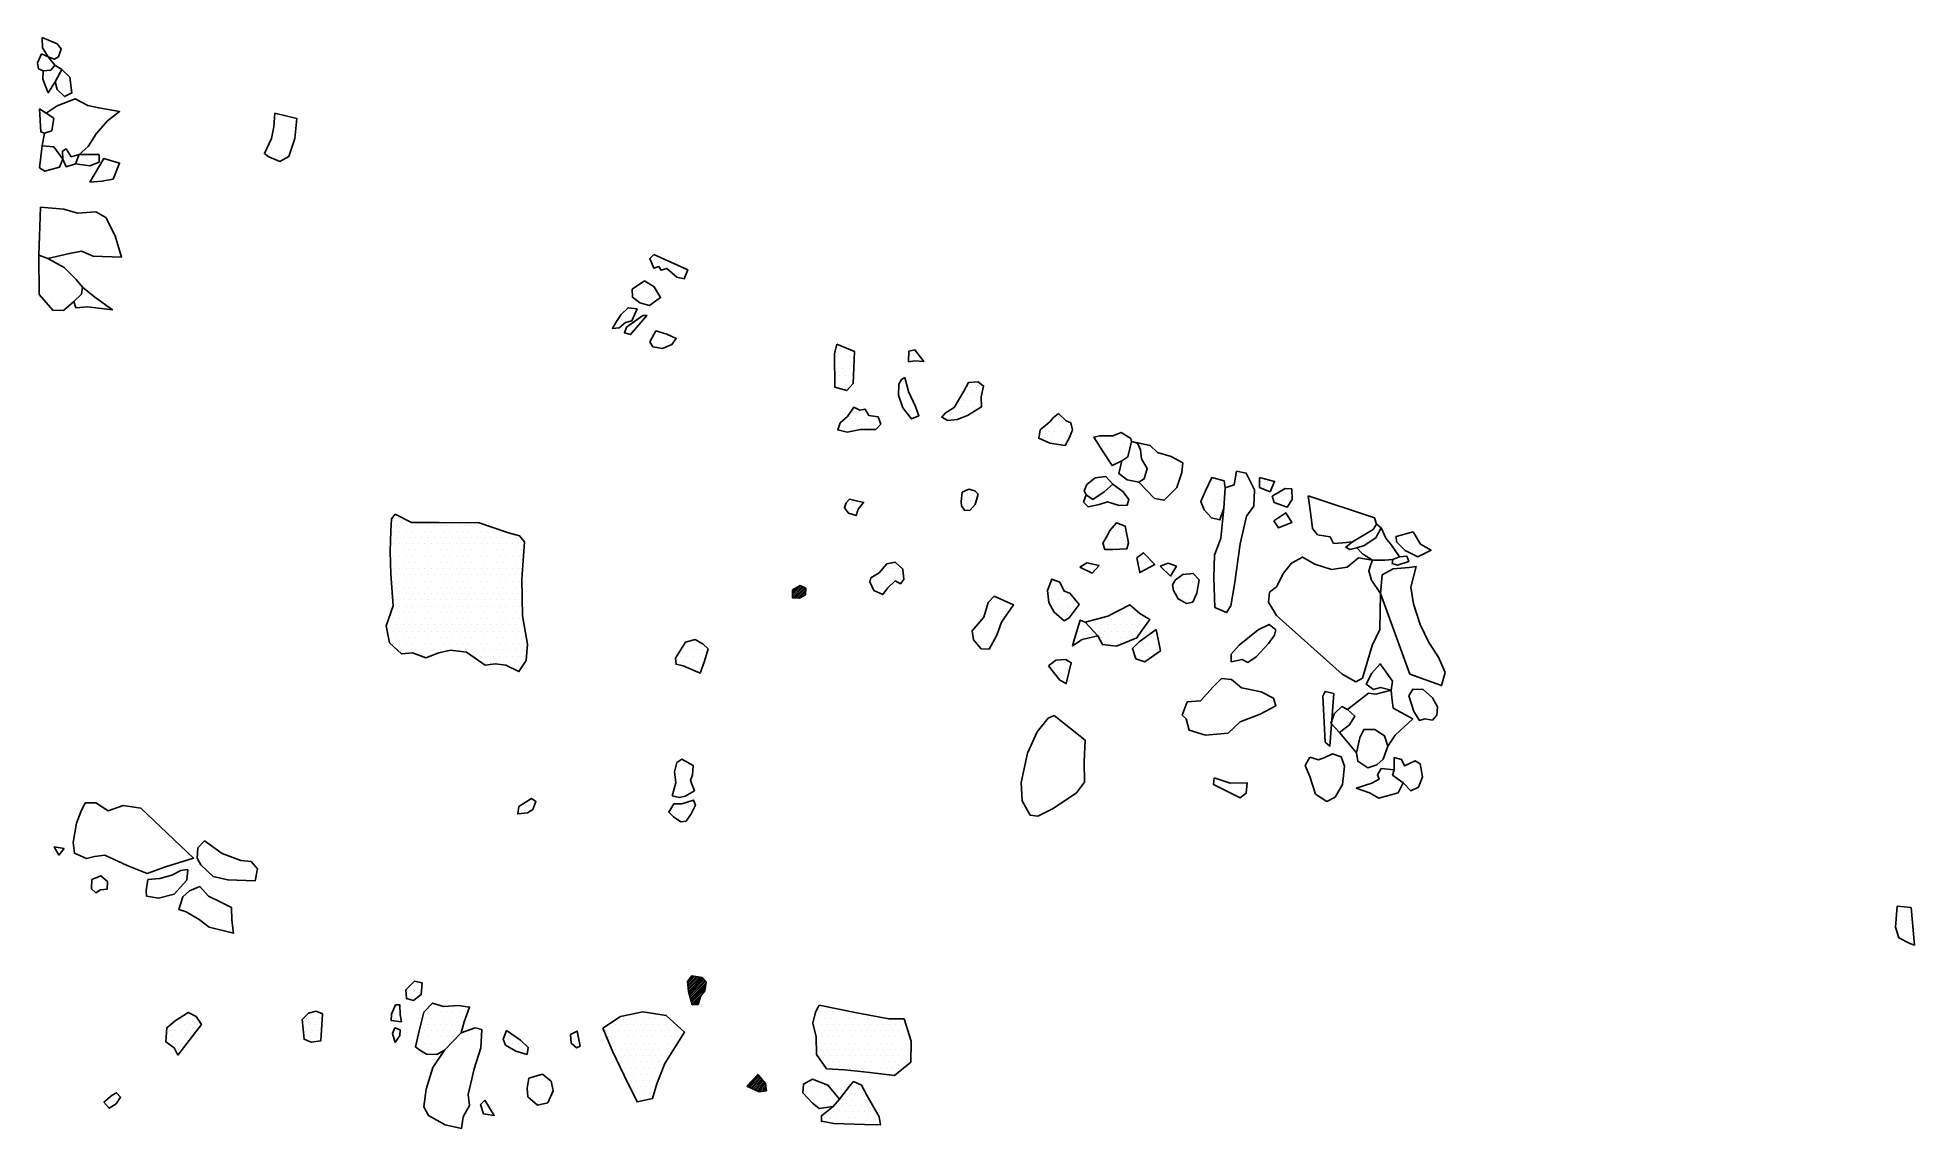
# Model space of a CAD drawing. Header units: metres. Extents: x -8.89 to -5.13, y -12.01 to -9.82.
import ezdxf

# ---------------------------------------------------------------- set-up
doc = ezdxf.new("R2010")
doc.units = ezdxf.units.M
doc.header["$LTSCALE"] = 25
doc.header["$MEASUREMENT"] = 0
doc.layers.get('0').update_dxf_attribs({"linetype": 'CONTINUOUS'})
for name, color, linetype in [('KNOCHEN', 2, 'CONTINUOUS'), ('KNOCHENSCHRAFF', 2, 'CONTINUOUS'), ('STEINE', 4, 'CONTINUOUS'), ('STEINESCHRAFF', 4, 'CONTINUOUS')]:
    doc.layers.add(name, color=color, linetype=linetype)

# ---------------------------------------------------------------- blocks, each defined once
blk = doc.blocks.new('*X1')
at = {"color": 0}
for p, q in [((-738.19, -1093.87), (-736.53, -1092.2)), ((-738.19, -1093.51), (-736.98, -1092.3)), ((-738.19, -1094.22), (-736.29, -1092.32)), ((-738.19, -1093.16), (-737.8, -1092.77)), ((-738.18, -1094.56), (-736.05, -1092.44)), ((-737.85, -1094.59), (-735.82, -1092.55)), ((-737.52, -1094.61), (-735.58, -1092.67)), ((-737.19, -1094.63), (-735.57, -1093.01)), ((-736.86, -1094.66), (-735.58, -1093.38)), ((-736.08, -1094.23), (-735.6, -1093.75)), ((-759.26, -1171.5), (-758.09, -1170.33)), ((-759.23, -1171.82), (-757.78, -1170.38)), ((-759.19, -1172.14), (-757.48, -1170.43)), ((-759.16, -1172.46), (-757.18, -1170.49)), ((-759.13, -1172.79), (-756.88, -1170.54)), ((-759.1, -1173.11), (-756.58, -1170.59)), ((-759.06, -1173.43), (-756.3, -1170.67)), ((-758.98, -1173.7), (-756.13, -1170.85)), ((-758.9, -1173.98), (-755.97, -1171.04)), ((-758.82, -1174.25), (-755.8, -1171.23)), ((-758.75, -1174.52), (-755.63, -1171.41)), ((-758.67, -1174.8), (-755.53, -1171.67)), ((-758.59, -1175.07), (-755.59, -1172.08)), ((-758.51, -1175.35), (-755.65, -1172.49)), ((-758.43, -1175.62), (-755.71, -1172.91)), ((-758.35, -1175.9), (-755.94, -1173.49)), ((-758.16, -1176.06), (-756.67, -1174.57)), ((-757.79, -1176.04), (-756.84, -1175.09)), ((-757.42, -1176.02), (-757.01, -1175.61)), ((-747.3, -1192.42), (-745.05, -1190.17)), ((-747.06, -1192.53), (-744.88, -1190.36)), ((-746.82, -1192.65), (-744.72, -1190.55)), ((-746.57, -1192.76), (-744.56, -1190.74)), ((-746.33, -1192.87), (-744.39, -1190.93)), ((-746.09, -1192.98), (-744.23, -1191.12)), ((-745.85, -1193.1), (-744.07, -1191.31)), ((-745.61, -1193.21), (-743.9, -1191.5)), ((-745.37, -1193.32), (-743.74, -1191.69)), ((-745.13, -1193.44), (-743.62, -1191.92)), ((-744.88, -1193.54), (-743.58, -1192.23)), ((-744.45, -1193.47), (-743.53, -1192.55)), ((-744.03, -1193.39), (-743.49, -1192.86)), ((-743.6, -1193.32), (-743.45, -1193.17))]:
    blk.add_line(p, q, dxfattribs=at)
blk = doc.blocks.new('*X2')
at = {"color": 0}
for p, q in [((-728.75, -1045), (-728.75, -1045)), ((-727.5, -1045), (-727.5, -1045)), ((-729.375, -1046.25), (-729.375, -1046.25)), ((-729.375, -1048.75), (-729.375, -1048.75)), ((-728.75, -1047.5), (-728.75, -1047.5)), ((-728.125, -1046.25), (-728.125, -1046.25)), ((-728.125, -1048.75), (-728.125, -1048.75)), ((-727.5, -1047.5), (-727.5, -1047.5)), ((-726.875, -1046.25), (-726.875, -1046.25)), ((-726.875, -1048.75), (-726.875, -1048.75)), ((-726.25, -1047.5), (-726.25, -1047.5)), ((-729.375, -1051.25), (-729.375, -1051.25)), ((-728.75, -1050), (-728.75, -1050)), ((-728.75, -1052.5), (-728.75, -1052.5)), ((-728.125, -1051.25), (-728.125, -1051.25)), ((-727.5, -1050), (-727.5, -1050)), ((-727.5, -1052.5), (-727.5, -1052.5)), ((-726.875, -1051.25), (-726.875, -1051.25)), ((-726.25, -1050), (-726.25, -1050)), ((-702.5, -1052.5), (-702.5, -1052.5)), ((-701.25, -1052.5), (-701.25, -1052.5)), ((-705.625, -1056.25), (-705.625, -1056.25)), ((-704.375, -1056.25), (-704.375, -1056.25)), ((-703.75, -1055), (-703.75, -1055)), ((-703.125, -1053.75), (-703.125, -1053.75)), ((-703.125, -1056.25), (-703.125, -1056.25)), ((-702.5, -1055), (-702.5, -1055)), ((-701.875, -1053.75), (-701.875, -1053.75)), ((-701.875, -1056.25), (-701.875, -1056.25)), ((-701.25, -1055), (-701.25, -1055)), ((-700.625, -1053.75), (-700.625, -1053.75)), ((-700.625, -1056.25), (-700.625, -1056.25)), ((-728.75, -1060), (-728.75, -1060)), ((-727.5, -1060), (-727.5, -1060)), ((-726.875, -1058.75), (-726.875, -1058.75)), ((-726.25, -1057.5), (-726.25, -1057.5)), ((-726.25, -1060), (-726.25, -1060)), ((-725.625, -1058.75), (-725.625, -1058.75)), ((-725, -1057.5), (-725, -1057.5)), ((-725, -1060), (-725, -1060)), ((-724.375, -1058.75), (-724.375, -1058.75)), ((-723.75, -1057.5), (-723.75, -1057.5)), ((-723.75, -1060), (-723.75, -1060)), ((-723.125, -1058.75), (-723.125, -1058.75)), ((-722.5, -1060), (-722.5, -1060)), ((-721.875, -1058.75), (-721.875, -1058.75)), ((-721.25, -1060), (-721.25, -1060)), ((-706.875, -1058.75), (-706.875, -1058.75)), ((-706.25, -1057.5), (-706.25, -1057.5)), ((-705.625, -1058.75), (-705.625, -1058.75)), ((-705, -1057.5), (-705, -1057.5)), ((-703.75, -1057.5), (-703.75, -1057.5)), ((-702.5, -1057.5), (-702.5, -1057.5)), ((-686.25, -1060), (-686.25, -1060)), ((-685.625, -1058.75), (-685.625, -1058.75)), ((-685, -1060), (-685, -1060)), ((-684.375, -1058.75), (-684.375, -1058.75)), ((-683.75, -1060), (-683.75, -1060)), ((-682.5, -1060), (-682.5, -1060)), ((-726.875, -1061.25), (-726.875, -1061.25)), ((-688.75, -1062.5), (-688.75, -1062.5)), ((-688.125, -1061.25), (-688.125, -1061.25)), ((-687.5, -1062.5), (-687.5, -1062.5)), ((-686.875, -1061.25), (-686.875, -1061.25)), ((-686.25, -1062.5), (-686.25, -1062.5)), ((-685.625, -1061.25), (-685.625, -1061.25)), ((-685.625, -1063.75), (-685.625, -1063.75)), ((-685, -1062.5), (-685, -1062.5)), ((-684.375, -1061.25), (-684.375, -1061.25)), ((-684.375, -1063.75), (-684.375, -1063.75)), ((-683.75, -1062.5), (-683.75, -1062.5)), ((-683.125, -1061.25), (-683.125, -1061.25)), ((-677.5, -1062.5), (-677.5, -1062.5)), ((-676.875, -1063.75), (-676.875, -1063.75)), ((-676.25, -1062.5), (-676.25, -1062.5)), ((-675.625, -1063.75), (-675.625, -1063.75)), ((-675, -1062.5), (-675, -1062.5)), ((-674.375, -1063.75), (-674.375, -1063.75)), ((-673.75, -1062.5), (-673.75, -1062.5)), ((-673.125, -1063.75), (-673.125, -1063.75)), ((-672.5, -1062.5), (-672.5, -1062.5)), ((-671.875, -1063.75), (-671.875, -1063.75)), ((-671.25, -1062.5), (-671.25, -1062.5)), ((-670.625, -1063.75), (-670.625, -1063.75)), ((-675, -1065), (-675, -1065)), ((-674.375, -1066.25), (-674.375, -1066.25)), ((-673.75, -1065), (-673.75, -1065)), ((-673.75, -1067.5), (-673.75, -1067.5)), ((-673.125, -1066.25), (-673.125, -1066.25)), ((-672.5, -1065), (-672.5, -1065)), ((-671.875, -1066.25), (-671.875, -1066.25)), ((-671.25, -1065), (-671.25, -1065)), ((-654.375, -1071.25), (-654.375, -1071.25)), ((-653.125, -1071.25), (-653.125, -1071.25)), ((-651.875, -1071.25), (-651.875, -1071.25)), ((-644.375, -1071.25), (-644.375, -1071.25)), ((-643.125, -1071.25), (-643.125, -1071.25)), ((-641.875, -1071.25), (-641.875, -1071.25)), ((-703.75, -1075), (-703.75, -1075)), ((-703.125, -1073.75), (-703.125, -1073.75)), ((-702.5, -1075), (-702.5, -1075)), ((-701.875, -1073.75), (-701.875, -1073.75)), ((-656.25, -1075), (-656.25, -1075)), ((-655.625, -1073.75), (-655.625, -1073.75)), ((-655, -1072.5), (-655, -1072.5)), ((-655, -1075), (-655, -1075)), ((-654.375, -1073.75), (-654.375, -1073.75)), ((-653.75, -1072.5), (-653.75, -1072.5)), ((-653.75, -1075), (-653.75, -1075)), ((-653.125, -1073.75), (-653.125, -1073.75)), ((-652.5, -1072.5), (-652.5, -1072.5)), ((-652.5, -1075), (-652.5, -1075)), ((-651.875, -1073.75), (-651.875, -1073.75)), ((-643.75, -1072.5), (-643.75, -1072.5)), ((-642.5, -1072.5), (-642.5, -1072.5)), ((-641.25, -1075), (-641.25, -1075)), ((-640.625, -1073.75), (-640.625, -1073.75)), ((-640, -1075), (-640, -1075)), ((-639.375, -1073.75), (-639.375, -1073.75)), ((-638.75, -1075), (-638.75, -1075)), ((-638.125, -1073.75), (-638.125, -1073.75)), ((-703.125, -1076.25), (-703.125, -1076.25)), ((-655.625, -1076.25), (-655.625, -1076.25)), ((-655, -1077.5), (-655, -1077.5)), ((-654.375, -1076.25), (-654.375, -1076.25)), ((-653.75, -1077.5), (-653.75, -1077.5)), ((-653.125, -1076.25), (-653.125, -1076.25)), ((-653.125, -1078.75), (-653.125, -1078.75)), ((-652.5, -1077.5), (-652.5, -1077.5)), ((-651.875, -1076.25), (-651.875, -1076.25)), ((-640.625, -1078.75), (-640.625, -1078.75)), ((-639.375, -1076.25), (-639.375, -1076.25)), ((-639.375, -1078.75), (-639.375, -1078.75)), ((-675, -1082.5), (-675, -1082.5)), ((-674.375, -1081.25), (-674.375, -1081.25)), ((-673.75, -1082.5), (-673.75, -1082.5)), ((-673.125, -1081.25), (-673.125, -1081.25)), ((-672.5, -1080), (-672.5, -1080)), ((-672.5, -1082.5), (-672.5, -1082.5)), ((-671.875, -1081.25), (-671.875, -1081.25)), ((-671.25, -1082.5), (-671.25, -1082.5)), ((-640, -1080), (-640, -1080)), ((-675.625, -1083.75), (-675.625, -1083.75)), ((-674.375, -1083.75), (-674.375, -1083.75)), ((-673.125, -1083.75), (-673.125, -1083.75)), ((-671.875, -1083.75), (-671.875, -1083.75)), ((-668.125, -1086.25), (-668.125, -1086.25)), ((-721.25, -1090), (-721.25, -1090)), ((-720, -1090), (-720, -1090)), ((-719.375, -1088.75), (-719.375, -1088.75)), ((-718.75, -1090), (-718.75, -1090)), ((-718.125, -1088.75), (-718.125, -1088.75)), ((-717.5, -1090), (-717.5, -1090)), ((-716.875, -1088.75), (-716.875, -1088.75)), ((-716.25, -1090), (-716.25, -1090)), ((-668.75, -1087.5), (-668.75, -1087.5)), ((-668.125, -1088.75), (-668.125, -1088.75)), ((-667.5, -1087.5), (-667.5, -1087.5)), ((-666.25, -1087.5), (-666.25, -1087.5)), ((-663.125, -1088.75), (-663.125, -1088.75)), ((-662.5, -1090), (-662.5, -1090)), ((-661.875, -1088.75), (-661.875, -1088.75)), ((-660, -1090), (-660, -1090)), ((-658.75, -1090), (-658.75, -1090)), ((-721.875, -1091.25), (-721.875, -1091.25)), ((-721.25, -1092.5), (-721.25, -1092.5)), ((-720.625, -1091.25), (-720.625, -1091.25)), ((-720, -1092.5), (-720, -1092.5)), ((-719.375, -1091.25), (-719.375, -1091.25)), ((-718.125, -1091.25), (-718.125, -1091.25)), ((-716.875, -1091.25), (-716.875, -1091.25)), ((-686.875, -1093.75), (-686.875, -1093.75)), ((-686.25, -1092.5), (-686.25, -1092.5)), ((-685.625, -1091.25), (-685.625, -1091.25)), ((-685.625, -1093.75), (-685.625, -1093.75)), ((-685, -1092.5), (-685, -1092.5)), ((-684.375, -1093.75), (-684.375, -1093.75)), ((-683.125, -1093.75), (-683.125, -1093.75)), ((-661.25, -1092.5), (-661.25, -1092.5)), ((-660.625, -1091.25), (-660.625, -1091.25)), ((-660.625, -1093.75), (-660.625, -1093.75)), ((-660, -1092.5), (-660, -1092.5)), ((-659.375, -1091.25), (-659.375, -1091.25)), ((-659.375, -1093.75), (-659.375, -1093.75)), ((-658.75, -1092.5), (-658.75, -1092.5)), ((-658.125, -1091.25), (-658.125, -1091.25)), ((-658.125, -1093.75), (-658.125, -1093.75)), ((-657.5, -1092.5), (-657.5, -1092.5)), ((-656.875, -1091.25), (-656.875, -1091.25)), ((-686.25, -1095), (-686.25, -1095)), ((-685.625, -1096.25), (-685.625, -1096.25)), ((-685, -1095), (-685, -1095)), ((-685, -1097.5), (-685, -1097.5)), ((-684.375, -1096.25), (-684.375, -1096.25)), ((-683.75, -1095), (-683.75, -1095)), ((-683.75, -1097.5), (-683.75, -1097.5)), ((-683.125, -1096.25), (-683.125, -1096.25)), ((-682.5, -1095), (-682.5, -1095)), ((-682.5, -1097.5), (-682.5, -1097.5)), ((-681.875, -1096.25), (-681.875, -1096.25)), ((-672.5, -1097.5), (-672.5, -1097.5)), ((-671.25, -1097.5), (-671.25, -1097.5)), ((-670.625, -1096.25), (-670.625, -1096.25)), ((-670, -1097.5), (-670, -1097.5)), ((-660, -1095), (-660, -1095)), ((-658.75, -1095), (-658.75, -1095)), ((-683.125, -1098.75), (-683.125, -1098.75)), ((-680.625, -1101.25), (-680.625, -1101.25)), ((-680, -1100), (-680, -1100)), ((-679.375, -1101.25), (-679.375, -1101.25)), ((-678.75, -1100), (-678.75, -1100)), ((-678.125, -1101.25), (-678.125, -1101.25)), ((-677.5, -1100), (-677.5, -1100)), ((-676.875, -1101.25), (-676.875, -1101.25)), ((-676.25, -1100), (-676.25, -1100)), ((-675.625, -1098.75), (-675.625, -1098.75)), ((-675.625, -1101.25), (-675.625, -1101.25)), ((-675, -1100), (-675, -1100)), ((-674.375, -1098.75), (-674.375, -1098.75)), ((-674.375, -1101.25), (-674.375, -1101.25)), ((-673.75, -1100), (-673.75, -1100)), ((-673.125, -1098.75), (-673.125, -1098.75)), ((-673.125, -1101.25), (-673.125, -1101.25)), ((-672.5, -1100), (-672.5, -1100)), ((-671.875, -1098.75), (-671.875, -1098.75)), ((-671.875, -1101.25), (-671.875, -1101.25)), ((-671.25, -1100), (-671.25, -1100)), ((-670.625, -1098.75), (-670.625, -1098.75)), ((-670.625, -1101.25), (-670.625, -1101.25)), ((-670, -1100), (-670, -1100)), ((-669.375, -1098.75), (-669.375, -1098.75)), ((-669.375, -1101.25), (-669.375, -1101.25)), ((-668.75, -1100), (-668.75, -1100)), ((-668.125, -1098.75), (-668.125, -1098.75)), ((-667.5, -1100), (-667.5, -1100)), ((-665.625, -1101.25), (-665.625, -1101.25)), ((-681.875, -1103.75), (-681.875, -1103.75)), ((-681.25, -1102.5), (-681.25, -1102.5)), ((-680, -1102.5), (-680, -1102.5)), ((-678.75, -1102.5), (-678.75, -1102.5)), ((-676.25, -1102.5), (-676.25, -1102.5)), ((-675.625, -1103.75), (-675.625, -1103.75)), ((-675, -1102.5), (-675, -1102.5)), ((-674.375, -1103.75), (-674.375, -1103.75)), ((-673.75, -1102.5), (-673.75, -1102.5)), ((-673.125, -1103.75), (-673.125, -1103.75)), ((-672.5, -1102.5), (-672.5, -1102.5)), ((-671.25, -1102.5), (-671.25, -1102.5)), ((-670, -1102.5), (-670, -1102.5)), ((-670, -1105), (-670, -1105)), ((-668.75, -1105), (-668.75, -1105)), ((-668.125, -1103.75), (-668.125, -1103.75)), ((-667.5, -1102.5), (-667.5, -1102.5)), ((-667.5, -1105), (-667.5, -1105)), ((-666.875, -1103.75), (-666.875, -1103.75)), ((-666.25, -1102.5), (-666.25, -1102.5)), ((-666.25, -1105), (-666.25, -1105)), ((-665.625, -1103.75), (-665.625, -1103.75)), ((-665, -1105), (-665, -1105)), ((-685.625, -1108.75), (-685.625, -1108.75)), ((-685, -1107.5), (-685, -1107.5)), ((-684.375, -1108.75), (-684.375, -1108.75)), ((-683.75, -1107.5), (-683.75, -1107.5)), ((-683.125, -1108.75), (-683.125, -1108.75)), ((-669.375, -1106.25), (-669.375, -1106.25)), ((-668.125, -1106.25), (-668.125, -1106.25)), ((-666.875, -1106.25), (-666.875, -1106.25)), ((-685, -1110), (-685, -1110)), ((-683.75, -1110), (-683.75, -1110))]:
    blk.add_line(p, q, dxfattribs=at)
blk = doc.blocks.new('*X3')
at = {"color": 0}
for p, q in [((-818.125, -1078.75), (-818.125, -1078.75)), ((-816.875, -1078.75), (-816.875, -1078.75)), ((-818.125, -1081.25), (-818.125, -1081.25)), ((-817.5, -1080), (-817.5, -1080)), ((-817.5, -1082.5), (-817.5, -1082.5)), ((-816.875, -1081.25), (-816.875, -1081.25)), ((-816.25, -1080), (-816.25, -1080)), ((-816.25, -1082.5), (-816.25, -1082.5)), ((-815.625, -1081.25), (-815.625, -1081.25)), ((-815, -1080), (-815, -1080)), ((-815, -1082.5), (-815, -1082.5)), ((-814.375, -1081.25), (-814.375, -1081.25)), ((-813.75, -1080), (-813.75, -1080)), ((-813.75, -1082.5), (-813.75, -1082.5)), ((-813.125, -1081.25), (-813.125, -1081.25)), ((-812.5, -1080), (-812.5, -1080)), ((-812.5, -1082.5), (-812.5, -1082.5)), ((-811.875, -1081.25), (-811.875, -1081.25)), ((-811.25, -1080), (-811.25, -1080)), ((-811.25, -1082.5), (-811.25, -1082.5)), ((-810.625, -1081.25), (-810.625, -1081.25)), ((-810, -1080), (-810, -1080)), ((-810, -1082.5), (-810, -1082.5)), ((-809.375, -1081.25), (-809.375, -1081.25)), ((-808.75, -1080), (-808.75, -1080)), ((-808.75, -1082.5), (-808.75, -1082.5)), ((-808.125, -1081.25), (-808.125, -1081.25)), ((-807.5, -1080), (-807.5, -1080)), ((-807.5, -1082.5), (-807.5, -1082.5)), ((-806.875, -1081.25), (-806.875, -1081.25)), ((-806.25, -1080), (-806.25, -1080)), ((-806.25, -1082.5), (-806.25, -1082.5)), ((-805.625, -1081.25), (-805.625, -1081.25)), ((-805, -1080), (-805, -1080)), ((-805, -1082.5), (-805, -1082.5)), ((-804.375, -1081.25), (-804.375, -1081.25)), ((-803.75, -1080), (-803.75, -1080)), ((-803.75, -1082.5), (-803.75, -1082.5)), ((-803.125, -1081.25), (-803.125, -1081.25)), ((-802.5, -1080), (-802.5, -1080)), ((-802.5, -1082.5), (-802.5, -1082.5)), ((-801.875, -1081.25), (-801.875, -1081.25)), ((-801.25, -1080), (-801.25, -1080)), ((-801.25, -1082.5), (-801.25, -1082.5)), ((-800.625, -1081.25), (-800.625, -1081.25)), ((-800, -1080), (-800, -1080)), ((-800, -1082.5), (-800, -1082.5)), ((-799.375, -1081.25), (-799.375, -1081.25)), ((-798.75, -1082.5), (-798.75, -1082.5)), ((-798.125, -1081.25), (-798.125, -1081.25)), ((-797.5, -1082.5), (-797.5, -1082.5)), ((-796.875, -1081.25), (-796.875, -1081.25)), ((-796.25, -1082.5), (-796.25, -1082.5)), ((-795, -1082.5), (-795, -1082.5)), ((-793.75, -1082.5), (-793.75, -1082.5)), ((-818.75, -1085), (-818.75, -1085)), ((-818.125, -1083.75), (-818.125, -1083.75)), ((-818.125, -1086.25), (-818.125, -1086.25)), ((-817.5, -1085), (-817.5, -1085)), ((-816.875, -1083.75), (-816.875, -1083.75)), ((-816.875, -1086.25), (-816.875, -1086.25)), ((-816.25, -1085), (-816.25, -1085)), ((-815.625, -1083.75), (-815.625, -1083.75)), ((-815.625, -1086.25), (-815.625, -1086.25)), ((-815, -1085), (-815, -1085)), ((-814.375, -1083.75), (-814.375, -1083.75)), ((-814.375, -1086.25), (-814.375, -1086.25)), ((-813.75, -1085), (-813.75, -1085)), ((-813.125, -1083.75), (-813.125, -1083.75)), ((-813.125, -1086.25), (-813.125, -1086.25)), ((-812.5, -1085), (-812.5, -1085)), ((-811.875, -1083.75), (-811.875, -1083.75)), ((-811.875, -1086.25), (-811.875, -1086.25)), ((-811.25, -1085), (-811.25, -1085)), ((-810.625, -1083.75), (-810.625, -1083.75)), ((-810.625, -1086.25), (-810.625, -1086.25)), ((-810, -1085), (-810, -1085)), ((-809.375, -1083.75), (-809.375, -1083.75)), ((-809.375, -1086.25), (-809.375, -1086.25)), ((-808.75, -1085), (-808.75, -1085)), ((-808.125, -1083.75), (-808.125, -1083.75)), ((-808.125, -1086.25), (-808.125, -1086.25)), ((-807.5, -1085), (-807.5, -1085)), ((-806.875, -1083.75), (-806.875, -1083.75)), ((-806.875, -1086.25), (-806.875, -1086.25)), ((-806.25, -1085), (-806.25, -1085)), ((-805.625, -1083.75), (-805.625, -1083.75)), ((-805.625, -1086.25), (-805.625, -1086.25)), ((-805, -1085), (-805, -1085)), ((-804.375, -1083.75), (-804.375, -1083.75)), ((-804.375, -1086.25), (-804.375, -1086.25)), ((-803.75, -1085), (-803.75, -1085)), ((-803.125, -1083.75), (-803.125, -1083.75)), ((-803.125, -1086.25), (-803.125, -1086.25)), ((-802.5, -1085), (-802.5, -1085)), ((-801.875, -1083.75), (-801.875, -1083.75)), ((-801.875, -1086.25), (-801.875, -1086.25)), ((-801.25, -1085), (-801.25, -1085)), ((-800.625, -1083.75), (-800.625, -1083.75)), ((-800.625, -1086.25), (-800.625, -1086.25)), ((-800, -1085), (-800, -1085)), ((-799.375, -1083.75), (-799.375, -1083.75)), ((-799.375, -1086.25), (-799.375, -1086.25)), ((-798.75, -1085), (-798.75, -1085)), ((-798.125, -1083.75), (-798.125, -1083.75)), ((-798.125, -1086.25), (-798.125, -1086.25)), ((-797.5, -1085), (-797.5, -1085)), ((-796.875, -1083.75), (-796.875, -1083.75)), ((-796.875, -1086.25), (-796.875, -1086.25)), ((-796.25, -1085), (-796.25, -1085)), ((-795.625, -1083.75), (-795.625, -1083.75)), ((-795.625, -1086.25), (-795.625, -1086.25)), ((-795, -1085), (-795, -1085)), ((-794.375, -1083.75), (-794.375, -1083.75)), ((-794.375, -1086.25), (-794.375, -1086.25)), ((-793.75, -1085), (-793.75, -1085)), ((-793.125, -1083.75), (-793.125, -1083.75)), ((-793.125, -1086.25), (-793.125, -1086.25)), ((-792.5, -1085), (-792.5, -1085)), ((-818.75, -1087.5), (-818.75, -1087.5)), ((-818.125, -1088.75), (-818.125, -1088.75)), ((-817.5, -1087.5), (-817.5, -1087.5)), ((-817.5, -1090), (-817.5, -1090)), ((-816.875, -1088.75), (-816.875, -1088.75)), ((-816.25, -1087.5), (-816.25, -1087.5)), ((-816.25, -1090), (-816.25, -1090)), ((-815.625, -1088.75), (-815.625, -1088.75)), ((-815, -1087.5), (-815, -1087.5)), ((-815, -1090), (-815, -1090)), ((-814.375, -1088.75), (-814.375, -1088.75)), ((-813.75, -1087.5), (-813.75, -1087.5)), ((-813.75, -1090), (-813.75, -1090)), ((-813.125, -1088.75), (-813.125, -1088.75)), ((-812.5, -1087.5), (-812.5, -1087.5)), ((-812.5, -1090), (-812.5, -1090)), ((-811.875, -1088.75), (-811.875, -1088.75)), ((-811.25, -1087.5), (-811.25, -1087.5)), ((-811.25, -1090), (-811.25, -1090)), ((-810.625, -1088.75), (-810.625, -1088.75)), ((-810, -1087.5), (-810, -1087.5)), ((-810, -1090), (-810, -1090)), ((-809.375, -1088.75), (-809.375, -1088.75)), ((-808.75, -1087.5), (-808.75, -1087.5)), ((-808.75, -1090), (-808.75, -1090)), ((-808.125, -1088.75), (-808.125, -1088.75)), ((-807.5, -1087.5), (-807.5, -1087.5)), ((-807.5, -1090), (-807.5, -1090)), ((-806.875, -1088.75), (-806.875, -1088.75)), ((-806.25, -1087.5), (-806.25, -1087.5)), ((-806.25, -1090), (-806.25, -1090)), ((-805.625, -1088.75), (-805.625, -1088.75)), ((-805, -1087.5), (-805, -1087.5)), ((-805, -1090), (-805, -1090)), ((-804.375, -1088.75), (-804.375, -1088.75)), ((-803.75, -1087.5), (-803.75, -1087.5)), ((-803.75, -1090), (-803.75, -1090)), ((-803.125, -1088.75), (-803.125, -1088.75)), ((-802.5, -1087.5), (-802.5, -1087.5)), ((-802.5, -1090), (-802.5, -1090)), ((-801.875, -1088.75), (-801.875, -1088.75)), ((-801.25, -1087.5), (-801.25, -1087.5)), ((-801.25, -1090), (-801.25, -1090)), ((-800.625, -1088.75), (-800.625, -1088.75)), ((-800, -1087.5), (-800, -1087.5)), ((-800, -1090), (-800, -1090)), ((-799.375, -1088.75), (-799.375, -1088.75)), ((-798.75, -1087.5), (-798.75, -1087.5)), ((-798.75, -1090), (-798.75, -1090)), ((-798.125, -1088.75), (-798.125, -1088.75)), ((-797.5, -1087.5), (-797.5, -1087.5)), ((-797.5, -1090), (-797.5, -1090)), ((-796.875, -1088.75), (-796.875, -1088.75)), ((-796.25, -1087.5), (-796.25, -1087.5)), ((-796.25, -1090), (-796.25, -1090)), ((-795.625, -1088.75), (-795.625, -1088.75)), ((-795, -1087.5), (-795, -1087.5)), ((-795, -1090), (-795, -1090)), ((-794.375, -1088.75), (-794.375, -1088.75)), ((-793.75, -1087.5), (-793.75, -1087.5)), ((-793.75, -1090), (-793.75, -1090)), ((-793.125, -1088.75), (-793.125, -1088.75)), ((-792.5, -1087.5), (-792.5, -1087.5)), ((-792.5, -1090), (-792.5, -1090)), ((-818.125, -1091.25), (-818.125, -1091.25)), ((-818.125, -1093.75), (-818.125, -1093.75)), ((-817.5, -1092.5), (-817.5, -1092.5)), ((-816.875, -1091.25), (-816.875, -1091.25)), ((-816.875, -1093.75), (-816.875, -1093.75)), ((-816.25, -1092.5), (-816.25, -1092.5)), ((-815.625, -1091.25), (-815.625, -1091.25)), ((-815.625, -1093.75), (-815.625, -1093.75)), ((-815, -1092.5), (-815, -1092.5)), ((-814.375, -1091.25), (-814.375, -1091.25)), ((-814.375, -1093.75), (-814.375, -1093.75)), ((-813.75, -1092.5), (-813.75, -1092.5)), ((-813.125, -1091.25), (-813.125, -1091.25)), ((-813.125, -1093.75), (-813.125, -1093.75)), ((-812.5, -1092.5), (-812.5, -1092.5)), ((-811.875, -1091.25), (-811.875, -1091.25)), ((-811.875, -1093.75), (-811.875, -1093.75)), ((-811.25, -1092.5), (-811.25, -1092.5)), ((-810.625, -1091.25), (-810.625, -1091.25)), ((-810.625, -1093.75), (-810.625, -1093.75)), ((-810, -1092.5), (-810, -1092.5)), ((-809.375, -1091.25), (-809.375, -1091.25)), ((-809.375, -1093.75), (-809.375, -1093.75)), ((-808.75, -1092.5), (-808.75, -1092.5)), ((-808.125, -1091.25), (-808.125, -1091.25)), ((-808.125, -1093.75), (-808.125, -1093.75)), ((-807.5, -1092.5), (-807.5, -1092.5)), ((-806.875, -1091.25), (-806.875, -1091.25)), ((-806.875, -1093.75), (-806.875, -1093.75)), ((-806.25, -1092.5), (-806.25, -1092.5)), ((-805.625, -1091.25), (-805.625, -1091.25)), ((-805.625, -1093.75), (-805.625, -1093.75)), ((-805, -1092.5), (-805, -1092.5)), ((-804.375, -1091.25), (-804.375, -1091.25)), ((-804.375, -1093.75), (-804.375, -1093.75)), ((-803.75, -1092.5), (-803.75, -1092.5)), ((-803.125, -1091.25), (-803.125, -1091.25)), ((-803.125, -1093.75), (-803.125, -1093.75)), ((-802.5, -1092.5), (-802.5, -1092.5)), ((-801.875, -1091.25), (-801.875, -1091.25)), ((-801.875, -1093.75), (-801.875, -1093.75)), ((-801.25, -1092.5), (-801.25, -1092.5)), ((-800.625, -1091.25), (-800.625, -1091.25)), ((-800.625, -1093.75), (-800.625, -1093.75)), ((-800, -1092.5), (-800, -1092.5)), ((-799.375, -1091.25), (-799.375, -1091.25)), ((-799.375, -1093.75), (-799.375, -1093.75)), ((-798.75, -1092.5), (-798.75, -1092.5)), ((-798.125, -1091.25), (-798.125, -1091.25)), ((-798.125, -1093.75), (-798.125, -1093.75)), ((-797.5, -1092.5), (-797.5, -1092.5)), ((-796.875, -1091.25), (-796.875, -1091.25)), ((-796.875, -1093.75), (-796.875, -1093.75)), ((-796.25, -1092.5), (-796.25, -1092.5)), ((-795.625, -1091.25), (-795.625, -1091.25)), ((-795.625, -1093.75), (-795.625, -1093.75)), ((-795, -1092.5), (-795, -1092.5)), ((-794.375, -1091.25), (-794.375, -1091.25)), ((-794.375, -1093.75), (-794.375, -1093.75)), ((-793.75, -1092.5), (-793.75, -1092.5)), ((-793.125, -1091.25), (-793.125, -1091.25)), ((-793.125, -1093.75), (-793.125, -1093.75)), ((-792.5, -1092.5), (-792.5, -1092.5)), ((-818.125, -1096.25), (-818.125, -1096.25)), ((-817.5, -1095), (-817.5, -1095)), ((-817.5, -1097.5), (-817.5, -1097.5)), ((-816.875, -1096.25), (-816.875, -1096.25)), ((-816.25, -1095), (-816.25, -1095)), ((-816.25, -1097.5), (-816.25, -1097.5)), ((-815.625, -1096.25), (-815.625, -1096.25)), ((-815, -1095), (-815, -1095)), ((-815, -1097.5), (-815, -1097.5)), ((-814.375, -1096.25), (-814.375, -1096.25)), ((-813.75, -1095), (-813.75, -1095)), ((-813.75, -1097.5), (-813.75, -1097.5)), ((-813.125, -1096.25), (-813.125, -1096.25)), ((-812.5, -1095), (-812.5, -1095)), ((-812.5, -1097.5), (-812.5, -1097.5)), ((-811.875, -1096.25), (-811.875, -1096.25)), ((-811.25, -1095), (-811.25, -1095)), ((-811.25, -1097.5), (-811.25, -1097.5)), ((-810.625, -1096.25), (-810.625, -1096.25)), ((-810, -1095), (-810, -1095)), ((-810, -1097.5), (-810, -1097.5)), ((-809.375, -1096.25), (-809.375, -1096.25)), ((-808.75, -1095), (-808.75, -1095)), ((-808.75, -1097.5), (-808.75, -1097.5)), ((-808.125, -1096.25), (-808.125, -1096.25)), ((-807.5, -1095), (-807.5, -1095)), ((-807.5, -1097.5), (-807.5, -1097.5)), ((-806.875, -1096.25), (-806.875, -1096.25)), ((-806.25, -1095), (-806.25, -1095)), ((-806.25, -1097.5), (-806.25, -1097.5)), ((-805.625, -1096.25), (-805.625, -1096.25)), ((-805, -1095), (-805, -1095)), ((-805, -1097.5), (-805, -1097.5)), ((-804.375, -1096.25), (-804.375, -1096.25)), ((-803.75, -1095), (-803.75, -1095)), ((-803.75, -1097.5), (-803.75, -1097.5)), ((-803.125, -1096.25), (-803.125, -1096.25)), ((-802.5, -1095), (-802.5, -1095)), ((-802.5, -1097.5), (-802.5, -1097.5)), ((-801.875, -1096.25), (-801.875, -1096.25)), ((-801.25, -1095), (-801.25, -1095)), ((-801.25, -1097.5), (-801.25, -1097.5)), ((-800.625, -1096.25), (-800.625, -1096.25)), ((-800, -1095), (-800, -1095)), ((-800, -1097.5), (-800, -1097.5)), ((-799.375, -1096.25), (-799.375, -1096.25)), ((-798.75, -1095), (-798.75, -1095)), ((-798.75, -1097.5), (-798.75, -1097.5)), ((-798.125, -1096.25), (-798.125, -1096.25)), ((-797.5, -1095), (-797.5, -1095)), ((-797.5, -1097.5), (-797.5, -1097.5)), ((-796.875, -1096.25), (-796.875, -1096.25)), ((-796.25, -1095), (-796.25, -1095)), ((-796.25, -1097.5), (-796.25, -1097.5)), ((-795.625, -1096.25), (-795.625, -1096.25)), ((-795, -1095), (-795, -1095)), ((-795, -1097.5), (-795, -1097.5)), ((-794.375, -1096.25), (-794.375, -1096.25)), ((-793.75, -1095), (-793.75, -1095)), ((-793.75, -1097.5), (-793.75, -1097.5)), ((-793.125, -1096.25), (-793.125, -1096.25)), ((-792.5, -1095), (-792.5, -1095)), ((-792.5, -1097.5), (-792.5, -1097.5)), ((-819.375, -1101.25), (-819.375, -1101.25)), ((-818.75, -1100), (-818.75, -1100)), ((-818.125, -1098.75), (-818.125, -1098.75)), ((-818.125, -1101.25), (-818.125, -1101.25)), ((-817.5, -1100), (-817.5, -1100)), ((-816.875, -1098.75), (-816.875, -1098.75)), ((-816.875, -1101.25), (-816.875, -1101.25)), ((-816.25, -1100), (-816.25, -1100)), ((-815.625, -1098.75), (-815.625, -1098.75)), ((-815.625, -1101.25), (-815.625, -1101.25)), ((-815, -1100), (-815, -1100)), ((-814.375, -1098.75), (-814.375, -1098.75)), ((-814.375, -1101.25), (-814.375, -1101.25)), ((-813.75, -1100), (-813.75, -1100)), ((-813.125, -1098.75), (-813.125, -1098.75)), ((-813.125, -1101.25), (-813.125, -1101.25)), ((-812.5, -1100), (-812.5, -1100)), ((-811.875, -1098.75), (-811.875, -1098.75)), ((-811.875, -1101.25), (-811.875, -1101.25)), ((-811.25, -1100), (-811.25, -1100)), ((-810.625, -1098.75), (-810.625, -1098.75)), ((-810.625, -1101.25), (-810.625, -1101.25)), ((-810, -1100), (-810, -1100)), ((-809.375, -1098.75), (-809.375, -1098.75)), ((-809.375, -1101.25), (-809.375, -1101.25)), ((-808.75, -1100), (-808.75, -1100)), ((-808.125, -1098.75), (-808.125, -1098.75)), ((-808.125, -1101.25), (-808.125, -1101.25)), ((-807.5, -1100), (-807.5, -1100)), ((-806.875, -1098.75), (-806.875, -1098.75)), ((-806.875, -1101.25), (-806.875, -1101.25)), ((-806.25, -1100), (-806.25, -1100)), ((-805.625, -1098.75), (-805.625, -1098.75)), ((-805.625, -1101.25), (-805.625, -1101.25)), ((-805, -1100), (-805, -1100)), ((-804.375, -1098.75), (-804.375, -1098.75)), ((-804.375, -1101.25), (-804.375, -1101.25)), ((-803.75, -1100), (-803.75, -1100)), ((-803.125, -1098.75), (-803.125, -1098.75)), ((-803.125, -1101.25), (-803.125, -1101.25)), ((-802.5, -1100), (-802.5, -1100)), ((-801.875, -1098.75), (-801.875, -1098.75)), ((-801.875, -1101.25), (-801.875, -1101.25)), ((-801.25, -1100), (-801.25, -1100)), ((-800.625, -1098.75), (-800.625, -1098.75)), ((-800.625, -1101.25), (-800.625, -1101.25)), ((-800, -1100), (-800, -1100)), ((-799.375, -1098.75), (-799.375, -1098.75)), ((-799.375, -1101.25), (-799.375, -1101.25)), ((-798.75, -1100), (-798.75, -1100)), ((-798.125, -1098.75), (-798.125, -1098.75)), ((-798.125, -1101.25), (-798.125, -1101.25)), ((-797.5, -1100), (-797.5, -1100)), ((-796.875, -1098.75), (-796.875, -1098.75)), ((-796.875, -1101.25), (-796.875, -1101.25)), ((-796.25, -1100), (-796.25, -1100)), ((-795.625, -1098.75), (-795.625, -1098.75)), ((-795.625, -1101.25), (-795.625, -1101.25)), ((-795, -1100), (-795, -1100)), ((-794.375, -1098.75), (-794.375, -1098.75)), ((-794.375, -1101.25), (-794.375, -1101.25)), ((-793.75, -1100), (-793.75, -1100)), ((-793.125, -1098.75), (-793.125, -1098.75)), ((-793.125, -1101.25), (-793.125, -1101.25)), ((-792.5, -1100), (-792.5, -1100)), ((-791.875, -1101.25), (-791.875, -1101.25)), ((-818.75, -1102.5), (-818.75, -1102.5)), ((-818.125, -1103.75), (-818.125, -1103.75)), ((-817.5, -1102.5), (-817.5, -1102.5)), ((-816.875, -1103.75), (-816.875, -1103.75)), ((-816.25, -1102.5), (-816.25, -1102.5)), ((-816.25, -1105), (-816.25, -1105)), ((-815.625, -1103.75), (-815.625, -1103.75)), ((-815, -1102.5), (-815, -1102.5)), ((-815, -1105), (-815, -1105)), ((-814.375, -1103.75), (-814.375, -1103.75)), ((-813.75, -1102.5), (-813.75, -1102.5)), ((-813.75, -1105), (-813.75, -1105)), ((-813.125, -1103.75), (-813.125, -1103.75)), ((-812.5, -1102.5), (-812.5, -1102.5)), ((-812.5, -1105), (-812.5, -1105)), ((-811.875, -1103.75), (-811.875, -1103.75)), ((-811.25, -1102.5), (-811.25, -1102.5)), ((-811.25, -1105), (-811.25, -1105)), ((-810.625, -1103.75), (-810.625, -1103.75)), ((-810, -1102.5), (-810, -1102.5)), ((-810, -1105), (-810, -1105)), ((-809.375, -1103.75), (-809.375, -1103.75)), ((-808.75, -1102.5), (-808.75, -1102.5)), ((-808.75, -1105), (-808.75, -1105)), ((-808.125, -1103.75), (-808.125, -1103.75)), ((-807.5, -1102.5), (-807.5, -1102.5)), ((-807.5, -1105), (-807.5, -1105)), ((-806.875, -1103.75), (-806.875, -1103.75)), ((-806.25, -1102.5), (-806.25, -1102.5)), ((-806.25, -1105), (-806.25, -1105)), ((-805.625, -1103.75), (-805.625, -1103.75)), ((-805, -1102.5), (-805, -1102.5)), ((-805, -1105), (-805, -1105)), ((-804.375, -1103.75), (-804.375, -1103.75)), ((-803.75, -1102.5), (-803.75, -1102.5)), ((-803.75, -1105), (-803.75, -1105)), ((-803.125, -1103.75), (-803.125, -1103.75)), ((-802.5, -1102.5), (-802.5, -1102.5)), ((-802.5, -1105), (-802.5, -1105)), ((-801.875, -1103.75), (-801.875, -1103.75)), ((-801.25, -1102.5), (-801.25, -1102.5)), ((-801.25, -1105), (-801.25, -1105)), ((-800.625, -1103.75), (-800.625, -1103.75)), ((-800, -1102.5), (-800, -1102.5)), ((-800, -1105), (-800, -1105)), ((-799.375, -1103.75), (-799.375, -1103.75)), ((-798.75, -1102.5), (-798.75, -1102.5)), ((-798.75, -1105), (-798.75, -1105)), ((-798.125, -1103.75), (-798.125, -1103.75)), ((-797.5, -1102.5), (-797.5, -1102.5)), ((-797.5, -1105), (-797.5, -1105)), ((-796.875, -1103.75), (-796.875, -1103.75)), ((-796.25, -1102.5), (-796.25, -1102.5)), ((-796.25, -1105), (-796.25, -1105)), ((-795.625, -1103.75), (-795.625, -1103.75)), ((-795, -1102.5), (-795, -1102.5)), ((-795, -1105), (-795, -1105)), ((-794.375, -1103.75), (-794.375, -1103.75)), ((-793.75, -1102.5), (-793.75, -1102.5)), ((-793.75, -1105), (-793.75, -1105)), ((-793.125, -1103.75), (-793.125, -1103.75)), ((-792.5, -1102.5), (-792.5, -1102.5)), ((-792.5, -1105), (-792.5, -1105)), ((-791.875, -1103.75), (-791.875, -1103.75)), ((-760, -1105), (-760, -1105)), ((-759.375, -1103.75), (-759.375, -1103.75)), ((-758.75, -1105), (-758.75, -1105)), ((-758.125, -1103.75), (-758.125, -1103.75)), ((-757.5, -1105), (-757.5, -1105)), ((-756.875, -1103.75), (-756.875, -1103.75)), ((-756.25, -1105), (-756.25, -1105)), ((-811.875, -1106.25), (-811.875, -1106.25)), ((-801.875, -1106.25), (-801.875, -1106.25)), ((-800.625, -1106.25), (-800.625, -1106.25)), ((-800, -1107.5), (-800, -1107.5)), ((-799.375, -1106.25), (-799.375, -1106.25)), ((-798.75, -1107.5), (-798.75, -1107.5)), ((-798.125, -1106.25), (-798.125, -1106.25)), ((-797.5, -1107.5), (-797.5, -1107.5)), ((-796.875, -1106.25), (-796.875, -1106.25)), ((-796.25, -1107.5), (-796.25, -1107.5)), ((-795.625, -1106.25), (-795.625, -1106.25)), ((-795, -1107.5), (-795, -1107.5)), ((-794.375, -1106.25), (-794.375, -1106.25)), ((-793.75, -1107.5), (-793.75, -1107.5)), ((-793.125, -1106.25), (-793.125, -1106.25)), ((-793.125, -1108.75), (-793.125, -1108.75)), ((-792.5, -1107.5), (-792.5, -1107.5)), ((-791.875, -1106.25), (-791.875, -1106.25)), ((-761.25, -1107.5), (-761.25, -1107.5)), ((-760.625, -1106.25), (-760.625, -1106.25)), ((-760, -1107.5), (-760, -1107.5)), ((-759.375, -1106.25), (-759.375, -1106.25)), ((-758.75, -1107.5), (-758.75, -1107.5)), ((-758.125, -1106.25), (-758.125, -1106.25)), ((-758.125, -1108.75), (-758.125, -1108.75)), ((-757.5, -1107.5), (-757.5, -1107.5)), ((-756.875, -1106.25), (-756.875, -1106.25)), ((-756.875, -1108.75), (-756.875, -1108.75)), ((-756.25, -1107.5), (-756.25, -1107.5)), ((-755.625, -1106.25), (-755.625, -1106.25)), ((-810.625, -1176.25), (-810.625, -1176.25)), ((-809.375, -1176.25), (-809.375, -1176.25)), ((-805.625, -1176.25), (-805.625, -1176.25)), ((-862.5, -1180), (-862.5, -1180)), ((-861.25, -1180), (-861.25, -1180)), ((-860.625, -1178.75), (-860.625, -1178.75)), ((-860, -1180), (-860, -1180)), ((-859.375, -1178.75), (-859.375, -1178.75)), ((-858.75, -1180), (-858.75, -1180)), ((-858.125, -1178.75), (-858.125, -1178.75)), ((-857.5, -1180), (-857.5, -1180)), ((-836.25, -1180), (-836.25, -1180)), ((-835.625, -1178.75), (-835.625, -1178.75)), ((-835, -1180), (-835, -1180)), ((-834.375, -1178.75), (-834.375, -1178.75)), ((-833.75, -1177.5), (-833.75, -1177.5)), ((-833.75, -1180), (-833.75, -1180)), ((-833.125, -1178.75), (-833.125, -1178.75)), ((-812.5, -1180), (-812.5, -1180)), ((-811.875, -1178.75), (-811.875, -1178.75)), ((-811.25, -1177.5), (-811.25, -1177.5)), ((-811.25, -1180), (-811.25, -1180)), ((-810.625, -1178.75), (-810.625, -1178.75)), ((-810, -1177.5), (-810, -1177.5)), ((-810, -1180), (-810, -1180)), ((-809.375, -1178.75), (-809.375, -1178.75)), ((-808.75, -1177.5), (-808.75, -1177.5)), ((-808.75, -1180), (-808.75, -1180)), ((-808.125, -1178.75), (-808.125, -1178.75)), ((-807.5, -1177.5), (-807.5, -1177.5)), ((-807.5, -1180), (-807.5, -1180)), ((-806.875, -1178.75), (-806.875, -1178.75)), ((-806.25, -1177.5), (-806.25, -1177.5)), ((-806.25, -1180), (-806.25, -1180)), ((-805.625, -1178.75), (-805.625, -1178.75)), ((-805, -1177.5), (-805, -1177.5)), ((-805, -1180), (-805, -1180)), ((-804.375, -1178.75), (-804.375, -1178.75)), ((-803.75, -1177.5), (-803.75, -1177.5)), ((-775, -1180), (-775, -1180)), ((-773.75, -1180), (-773.75, -1180)), ((-773.125, -1178.75), (-773.125, -1178.75)), ((-772.5, -1180), (-772.5, -1180)), ((-771.875, -1178.75), (-771.875, -1178.75)), ((-771.25, -1180), (-771.25, -1180)), ((-770.625, -1178.75), (-770.625, -1178.75)), ((-770, -1180), (-770, -1180)), ((-769.375, -1178.75), (-769.375, -1178.75)), ((-768.75, -1180), (-768.75, -1180)), ((-768.125, -1178.75), (-768.125, -1178.75)), ((-767.5, -1180), (-767.5, -1180)), ((-766.875, -1178.75), (-766.875, -1178.75)), ((-766.25, -1180), (-766.25, -1180)), ((-765.625, -1178.75), (-765.625, -1178.75)), ((-765, -1180), (-765, -1180)), ((-764.375, -1178.75), (-764.375, -1178.75)), ((-763.75, -1180), (-763.75, -1180)), ((-763.125, -1178.75), (-763.125, -1178.75)), ((-762.5, -1180), (-762.5, -1180)), ((-733.75, -1180), (-733.75, -1180)), ((-733.125, -1178.75), (-733.125, -1178.75)), ((-732.5, -1177.5), (-732.5, -1177.5)), ((-732.5, -1180), (-732.5, -1180)), ((-731.875, -1178.75), (-731.875, -1178.75)), ((-731.25, -1177.5), (-731.25, -1177.5)), ((-731.25, -1180), (-731.25, -1180)), ((-730.625, -1178.75), (-730.625, -1178.75)), ((-730, -1177.5), (-730, -1177.5)), ((-730, -1180), (-730, -1180)), ((-729.375, -1178.75), (-729.375, -1178.75)), ((-728.75, -1177.5), (-728.75, -1177.5)), ((-728.75, -1180), (-728.75, -1180)), ((-728.125, -1178.75), (-728.125, -1178.75)), ((-727.5, -1177.5), (-727.5, -1177.5)), ((-727.5, -1180), (-727.5, -1180)), ((-726.875, -1178.75), (-726.875, -1178.75)), ((-726.25, -1180), (-726.25, -1180)), ((-725.625, -1178.75), (-725.625, -1178.75)), ((-725, -1180), (-725, -1180)), ((-724.375, -1178.75), (-724.375, -1178.75)), ((-723.75, -1180), (-723.75, -1180)), ((-723.125, -1178.75), (-723.125, -1178.75)), ((-722.5, -1180), (-722.5, -1180)), ((-721.875, -1178.75), (-721.875, -1178.75)), ((-721.25, -1180), (-721.25, -1180)), ((-720.625, -1178.75), (-720.625, -1178.75)), ((-720, -1180), (-720, -1180)), ((-718.75, -1180), (-718.75, -1180)), ((-717.5, -1180), (-717.5, -1180)), ((-716.25, -1180), (-716.25, -1180)), ((-863.125, -1181.25), (-863.125, -1181.25)), ((-863.125, -1183.75), (-863.125, -1183.75)), ((-862.5, -1182.5), (-862.5, -1182.5)), ((-861.875, -1181.25), (-861.875, -1181.25)), ((-861.875, -1183.75), (-861.875, -1183.75)), ((-861.25, -1182.5), (-861.25, -1182.5)), ((-860.625, -1181.25), (-860.625, -1181.25)), ((-860.625, -1183.75), (-860.625, -1183.75)), ((-860, -1182.5), (-860, -1182.5)), ((-859.375, -1181.25), (-859.375, -1181.25)), ((-858.75, -1182.5), (-858.75, -1182.5)), ((-858.125, -1181.25), (-858.125, -1181.25)), ((-835.625, -1181.25), (-835.625, -1181.25)), ((-835, -1182.5), (-835, -1182.5)), ((-834.375, -1181.25), (-834.375, -1181.25)), ((-833.75, -1182.5), (-833.75, -1182.5)), ((-833.125, -1181.25), (-833.125, -1181.25)), ((-813.125, -1183.75), (-813.125, -1183.75)), ((-812.5, -1182.5), (-812.5, -1182.5)), ((-811.875, -1181.25), (-811.875, -1181.25)), ((-811.875, -1183.75), (-811.875, -1183.75)), ((-811.25, -1182.5), (-811.25, -1182.5)), ((-810.625, -1181.25), (-810.625, -1181.25)), ((-810.625, -1183.75), (-810.625, -1183.75)), ((-810, -1182.5), (-810, -1182.5)), ((-809.375, -1181.25), (-809.375, -1181.25)), ((-809.375, -1183.75), (-809.375, -1183.75)), ((-808.75, -1182.5), (-808.75, -1182.5)), ((-808.125, -1181.25), (-808.125, -1181.25)), ((-808.125, -1183.75), (-808.125, -1183.75)), ((-807.5, -1182.5), (-807.5, -1182.5)), ((-806.875, -1181.25), (-806.875, -1181.25)), ((-806.875, -1183.75), (-806.875, -1183.75)), ((-806.25, -1182.5), (-806.25, -1182.5)), ((-805.625, -1181.25), (-805.625, -1181.25)), ((-795.625, -1183.75), (-795.625, -1183.75)), ((-795, -1182.5), (-795, -1182.5)), ((-794.375, -1183.75), (-794.375, -1183.75)), ((-793.75, -1182.5), (-793.75, -1182.5)), ((-793.125, -1183.75), (-793.125, -1183.75)), ((-775.625, -1181.25), (-775.625, -1181.25)), ((-775, -1182.5), (-775, -1182.5)), ((-774.375, -1181.25), (-774.375, -1181.25)), ((-774.375, -1183.75), (-774.375, -1183.75)), ((-773.75, -1182.5), (-773.75, -1182.5)), ((-773.125, -1181.25), (-773.125, -1181.25)), ((-773.125, -1183.75), (-773.125, -1183.75)), ((-772.5, -1182.5), (-772.5, -1182.5)), ((-771.875, -1181.25), (-771.875, -1181.25)), ((-771.875, -1183.75), (-771.875, -1183.75)), ((-771.25, -1182.5), (-771.25, -1182.5)), ((-770.625, -1181.25), (-770.625, -1181.25)), ((-770.625, -1183.75), (-770.625, -1183.75)), ((-770, -1182.5), (-770, -1182.5)), ((-769.375, -1181.25), (-769.375, -1181.25)), ((-769.375, -1183.75), (-769.375, -1183.75)), ((-768.75, -1182.5), (-768.75, -1182.5)), ((-768.125, -1181.25), (-768.125, -1181.25)), ((-768.125, -1183.75), (-768.125, -1183.75)), ((-767.5, -1182.5), (-767.5, -1182.5)), ((-766.875, -1181.25), (-766.875, -1181.25)), ((-766.875, -1183.75), (-766.875, -1183.75)), ((-766.25, -1182.5), (-766.25, -1182.5)), ((-765.625, -1181.25), (-765.625, -1181.25)), ((-765.625, -1183.75), (-765.625, -1183.75)), ((-765, -1182.5), (-765, -1182.5)), ((-764.375, -1181.25), (-764.375, -1181.25)), ((-764.375, -1183.75), (-764.375, -1183.75)), ((-763.75, -1182.5), (-763.75, -1182.5)), ((-763.125, -1181.25), (-763.125, -1181.25)), ((-763.125, -1183.75), (-763.125, -1183.75)), ((-762.5, -1182.5), (-762.5, -1182.5)), ((-761.875, -1181.25), (-761.875, -1181.25)), ((-761.875, -1183.75), (-761.875, -1183.75)), ((-761.25, -1182.5), (-761.25, -1182.5)), ((-760.625, -1181.25), (-760.625, -1181.25)), ((-733.125, -1181.25), (-733.125, -1181.25)), ((-733.125, -1183.75), (-733.125, -1183.75)), ((-732.5, -1182.5), (-732.5, -1182.5)), ((-731.875, -1181.25), (-731.875, -1181.25)), ((-731.875, -1183.75), (-731.875, -1183.75)), ((-731.25, -1182.5), (-731.25, -1182.5)), ((-730.625, -1181.25), (-730.625, -1181.25)), ((-730.625, -1183.75), (-730.625, -1183.75)), ((-730, -1182.5), (-730, -1182.5)), ((-729.375, -1181.25), (-729.375, -1181.25)), ((-729.375, -1183.75), (-729.375, -1183.75)), ((-728.75, -1182.5), (-728.75, -1182.5)), ((-728.125, -1181.25), (-728.125, -1181.25)), ((-728.125, -1183.75), (-728.125, -1183.75)), ((-727.5, -1182.5), (-727.5, -1182.5)), ((-726.875, -1181.25), (-726.875, -1181.25)), ((-726.875, -1183.75), (-726.875, -1183.75)), ((-726.25, -1182.5), (-726.25, -1182.5)), ((-725.625, -1181.25), (-725.625, -1181.25)), ((-725.625, -1183.75), (-725.625, -1183.75)), ((-725, -1182.5), (-725, -1182.5)), ((-724.375, -1181.25), (-724.375, -1181.25)), ((-724.375, -1183.75), (-724.375, -1183.75)), ((-723.75, -1182.5), (-723.75, -1182.5)), ((-723.125, -1181.25), (-723.125, -1181.25)), ((-723.125, -1183.75), (-723.125, -1183.75)), ((-722.5, -1182.5), (-722.5, -1182.5)), ((-721.875, -1181.25), (-721.875, -1181.25)), ((-721.875, -1183.75), (-721.875, -1183.75)), ((-721.25, -1182.5), (-721.25, -1182.5)), ((-720.625, -1181.25), (-720.625, -1181.25)), ((-720.625, -1183.75), (-720.625, -1183.75)), ((-720, -1182.5), (-720, -1182.5)), ((-719.375, -1181.25), (-719.375, -1181.25)), ((-719.375, -1183.75), (-719.375, -1183.75)), ((-718.75, -1182.5), (-718.75, -1182.5)), ((-718.125, -1181.25), (-718.125, -1181.25)), ((-718.125, -1183.75), (-718.125, -1183.75)), ((-717.5, -1182.5), (-717.5, -1182.5)), ((-716.875, -1181.25), (-716.875, -1181.25)), ((-716.875, -1183.75), (-716.875, -1183.75)), ((-716.25, -1182.5), (-716.25, -1182.5)), ((-715.625, -1181.25), (-715.625, -1181.25)), ((-715.625, -1183.75), (-715.625, -1183.75)), ((-715, -1182.5), (-715, -1182.5)), ((-861.25, -1185), (-861.25, -1185)), ((-812.5, -1185), (-812.5, -1185)), ((-811.25, -1185), (-811.25, -1185)), ((-810, -1185), (-810, -1185)), ((-808.75, -1185), (-808.75, -1185)), ((-793.75, -1185), (-793.75, -1185)), ((-792.5, -1185), (-792.5, -1185)), ((-791.25, -1185), (-791.25, -1185)), ((-773.75, -1185), (-773.75, -1185)), ((-773.125, -1186.25), (-773.125, -1186.25)), ((-772.5, -1185), (-772.5, -1185)), ((-772.5, -1187.5), (-772.5, -1187.5)), ((-771.875, -1186.25), (-771.875, -1186.25)), ((-771.25, -1185), (-771.25, -1185)), ((-771.25, -1187.5), (-771.25, -1187.5)), ((-770.625, -1186.25), (-770.625, -1186.25)), ((-770, -1185), (-770, -1185)), ((-770, -1187.5), (-770, -1187.5)), ((-769.375, -1186.25), (-769.375, -1186.25)), ((-768.75, -1185), (-768.75, -1185)), ((-768.75, -1187.5), (-768.75, -1187.5)), ((-768.125, -1186.25), (-768.125, -1186.25)), ((-767.5, -1185), (-767.5, -1185)), ((-767.5, -1187.5), (-767.5, -1187.5)), ((-766.875, -1186.25), (-766.875, -1186.25)), ((-766.25, -1185), (-766.25, -1185)), ((-766.25, -1187.5), (-766.25, -1187.5)), ((-765.625, -1186.25), (-765.625, -1186.25)), ((-765, -1185), (-765, -1185)), ((-765, -1187.5), (-765, -1187.5)), ((-764.375, -1186.25), (-764.375, -1186.25)), ((-763.75, -1185), (-763.75, -1185)), ((-763.75, -1187.5), (-763.75, -1187.5)), ((-763.125, -1186.25), (-763.125, -1186.25)), ((-762.5, -1185), (-762.5, -1185)), ((-733.125, -1186.25), (-733.125, -1186.25)), ((-732.5, -1185), (-732.5, -1185)), ((-731.875, -1186.25), (-731.875, -1186.25)), ((-731.25, -1185), (-731.25, -1185)), ((-731.25, -1187.5), (-731.25, -1187.5)), ((-730.625, -1186.25), (-730.625, -1186.25)), ((-730, -1185), (-730, -1185)), ((-730, -1187.5), (-730, -1187.5)), ((-729.375, -1186.25), (-729.375, -1186.25)), ((-728.75, -1185), (-728.75, -1185)), ((-728.75, -1187.5), (-728.75, -1187.5)), ((-728.125, -1186.25), (-728.125, -1186.25)), ((-727.5, -1185), (-727.5, -1185)), ((-727.5, -1187.5), (-727.5, -1187.5)), ((-726.875, -1186.25), (-726.875, -1186.25)), ((-726.25, -1185), (-726.25, -1185)), ((-726.25, -1187.5), (-726.25, -1187.5)), ((-725.625, -1186.25), (-725.625, -1186.25)), ((-725, -1185), (-725, -1185)), ((-725, -1187.5), (-725, -1187.5)), ((-724.375, -1186.25), (-724.375, -1186.25)), ((-723.75, -1185), (-723.75, -1185)), ((-723.75, -1187.5), (-723.75, -1187.5)), ((-723.125, -1186.25), (-723.125, -1186.25)), ((-722.5, -1185), (-722.5, -1185)), ((-722.5, -1187.5), (-722.5, -1187.5)), ((-721.875, -1186.25), (-721.875, -1186.25)), ((-721.25, -1185), (-721.25, -1185)), ((-721.25, -1187.5), (-721.25, -1187.5)), ((-720.625, -1186.25), (-720.625, -1186.25)), ((-720, -1185), (-720, -1185)), ((-720, -1187.5), (-720, -1187.5)), ((-719.375, -1186.25), (-719.375, -1186.25)), ((-718.75, -1185), (-718.75, -1185)), ((-718.75, -1187.5), (-718.75, -1187.5)), ((-718.125, -1186.25), (-718.125, -1186.25)), ((-717.5, -1185), (-717.5, -1185)), ((-717.5, -1187.5), (-717.5, -1187.5)), ((-716.875, -1186.25), (-716.875, -1186.25)), ((-716.25, -1185), (-716.25, -1185)), ((-716.25, -1187.5), (-716.25, -1187.5)), ((-715.625, -1186.25), (-715.625, -1186.25)), ((-715, -1185), (-715, -1185)), ((-715, -1187.5), (-715, -1187.5)), ((-771.875, -1188.75), (-771.875, -1188.75)), ((-771.25, -1190), (-771.25, -1190)), ((-770.625, -1188.75), (-770.625, -1188.75)), ((-770.625, -1191.25), (-770.625, -1191.25)), ((-770, -1190), (-770, -1190)), ((-769.375, -1188.75), (-769.375, -1188.75)), ((-769.375, -1191.25), (-769.375, -1191.25)), ((-768.75, -1190), (-768.75, -1190)), ((-768.125, -1188.75), (-768.125, -1188.75)), ((-768.125, -1191.25), (-768.125, -1191.25)), ((-767.5, -1190), (-767.5, -1190)), ((-766.875, -1188.75), (-766.875, -1188.75)), ((-766.875, -1191.25), (-766.875, -1191.25)), ((-766.25, -1190), (-766.25, -1190)), ((-765.625, -1188.75), (-765.625, -1188.75)), ((-765.625, -1191.25), (-765.625, -1191.25)), ((-765, -1190), (-765, -1190)), ((-764.375, -1188.75), (-764.375, -1188.75)), ((-734.375, -1191.25), (-734.375, -1191.25)), ((-730.625, -1188.75), (-730.625, -1188.75)), ((-729.375, -1188.75), (-729.375, -1188.75)), ((-728.125, -1188.75), (-728.125, -1188.75)), ((-726.875, -1188.75), (-726.875, -1188.75)), ((-725.625, -1188.75), (-725.625, -1188.75)), ((-724.375, -1188.75), (-724.375, -1188.75)), ((-723.125, -1188.75), (-723.125, -1188.75)), ((-721.875, -1188.75), (-721.875, -1188.75)), ((-720.625, -1188.75), (-720.625, -1188.75)), ((-719.375, -1188.75), (-719.375, -1188.75)), ((-718.75, -1190), (-718.75, -1190)), ((-718.125, -1188.75), (-718.125, -1188.75)), ((-717.5, -1190), (-717.5, -1190)), ((-716.875, -1188.75), (-716.875, -1188.75)), ((-770, -1192.5), (-770, -1192.5)), ((-769.375, -1193.75), (-769.375, -1193.75)), ((-768.75, -1192.5), (-768.75, -1192.5)), ((-768.75, -1195), (-768.75, -1195)), ((-768.125, -1193.75), (-768.125, -1193.75)), ((-767.5, -1192.5), (-767.5, -1192.5)), ((-767.5, -1195), (-767.5, -1195)), ((-766.875, -1193.75), (-766.875, -1193.75)), ((-766.25, -1192.5), (-766.25, -1192.5)), ((-735.625, -1193.75), (-735.625, -1193.75)), ((-735, -1192.5), (-735, -1192.5)), ((-734.375, -1193.75), (-734.375, -1193.75)), ((-733.75, -1192.5), (-733.75, -1192.5)), ((-733.75, -1195), (-733.75, -1195)), ((-733.125, -1193.75), (-733.125, -1193.75)), ((-732.5, -1192.5), (-732.5, -1192.5)), ((-732.5, -1195), (-732.5, -1195)), ((-731.875, -1193.75), (-731.875, -1193.75)), ((-731.25, -1192.5), (-731.25, -1192.5)), ((-731.25, -1195), (-731.25, -1195)), ((-730.625, -1193.75), (-730.625, -1193.75)), ((-730, -1195), (-730, -1195)), ((-728.75, -1195), (-728.75, -1195)), ((-727.5, -1195), (-727.5, -1195)), ((-726.875, -1193.75), (-726.875, -1193.75)), ((-726.25, -1192.5), (-726.25, -1192.5)), ((-726.25, -1195), (-726.25, -1195)), ((-725.625, -1193.75), (-725.625, -1193.75)), ((-725, -1192.5), (-725, -1192.5)), ((-725, -1195), (-725, -1195)), ((-724.375, -1193.75), (-724.375, -1193.75)), ((-723.75, -1195), (-723.75, -1195)), ((-733.125, -1196.25), (-733.125, -1196.25)), ((-731.875, -1196.25), (-731.875, -1196.25)), ((-731.875, -1198.75), (-731.875, -1198.75)), ((-731.25, -1197.5), (-731.25, -1197.5)), ((-730.625, -1196.25), (-730.625, -1196.25)), ((-730.625, -1198.75), (-730.625, -1198.75)), ((-730, -1197.5), (-730, -1197.5)), ((-729.375, -1196.25), (-729.375, -1196.25)), ((-729.375, -1198.75), (-729.375, -1198.75)), ((-728.75, -1197.5), (-728.75, -1197.5)), ((-728.125, -1196.25), (-728.125, -1196.25)), ((-728.125, -1198.75), (-728.125, -1198.75)), ((-727.5, -1197.5), (-727.5, -1197.5)), ((-726.875, -1196.25), (-726.875, -1196.25)), ((-726.875, -1198.75), (-726.875, -1198.75)), ((-726.25, -1197.5), (-726.25, -1197.5)), ((-725.625, -1196.25), (-725.625, -1196.25)), ((-725.625, -1198.75), (-725.625, -1198.75)), ((-725, -1197.5), (-725, -1197.5)), ((-724.375, -1196.25), (-724.375, -1196.25)), ((-724.375, -1198.75), (-724.375, -1198.75)), ((-723.75, -1197.5), (-723.75, -1197.5)), ((-723.125, -1196.25), (-723.125, -1196.25)), ((-723.125, -1198.75), (-723.125, -1198.75)), ((-722.5, -1197.5), (-722.5, -1197.5)), ((-721.875, -1198.75), (-721.875, -1198.75)), ((-725, -1200), (-725, -1200)), ((-723.75, -1200), (-723.75, -1200)), ((-722.5, -1200), (-722.5, -1200)), ((-721.25, -1200), (-721.25, -1200))]:
    blk.add_line(p, q, dxfattribs=at)

msp = doc.modelspace()

# ---------------------------------------------------------------- linework, layer by layer
at = {"layer": 'KNOCHEN'}
for points in [[(-7.3819, -10.9299), (-7.3667, -10.9213), (-7.3556, -10.9268), (-7.3561, -10.9395), (-7.3682, -10.9466), (-7.3819, -10.9456), (-7.3819, -10.9299)], [(-7.5713, -11.7601), (-7.5658, -11.7429), (-7.5577, -11.7327), (-7.5552, -11.7155), (-7.5633, -11.7063), (-7.5633, -11.7063), (-7.5836, -11.7028), (-7.5927, -11.714), (-7.5906, -11.7343), (-7.5906, -11.7343), (-7.583, -11.7606), (-7.5713, -11.7601)], [(-7.4739, -11.9238), (-7.4516, -11.9004), (-7.4363, -11.9182), (-7.4343, -11.9329), (-7.449, -11.9354), (-7.4739, -11.9238)]]:
    msp.add_lwpolyline(points, dxfattribs=at)
at = {"layer": 'STEINE'}
for points in [[(-8.8858, -9.8238), (-8.8558, -9.8365), (-8.8477, -9.8461), (-8.8528, -9.8623), (-8.8609, -9.8674), (-8.8736, -9.8623), (-8.8847, -9.8446), (-8.8858, -9.8238)], [(-8.8867, -9.8563), (-8.8736, -9.8623), (-8.8604, -9.8791), (-8.8685, -9.8892), (-8.8837, -9.8902), (-8.8928, -9.8862), (-8.8948, -9.8745), (-8.8867, -9.8563)], [(-8.8604, -9.8791), (-8.8462, -9.8877), (-8.8598, -9.9125), (-8.8735, -9.9343), (-8.8842, -9.907), (-8.8837, -9.8902)], [(-8.8462, -9.8877), (-8.8304, -9.9029), (-8.8258, -9.9348), (-8.841, -9.9419), (-8.8558, -9.9277), (-8.8598, -9.9125)], [(-8.8775, -9.9749), (-8.8552, -9.9607), (-8.8197, -9.9465), (-8.7944, -9.9601), (-8.7721, -9.9647), (-8.7305, -9.9722), (-8.7548, -9.9905), (-8.7771, -10.0164), (-8.7933, -10.0418), (-8.8115, -10.058), (-8.8272, -10.0626)], [(-8.8907, -9.9668), (-8.8775, -9.9749), (-8.8623, -9.9855), (-8.8663, -10.0104), (-8.881, -10.0155), (-8.8881, -10.0129), (-8.8907, -9.9668)], [(-8.4197, -9.975), (-8.3755, -9.9856), (-8.3796, -10.0257), (-8.3912, -10.0622), (-8.4094, -10.0718), (-8.4312, -10.0627), (-8.4404, -10.0562), (-8.4262, -10.0257), (-8.4217, -10.0024), (-8.4197, -9.975)], [(-8.844, -10.0672), (-8.8622, -10.0428), (-8.8856, -10.0408), (-8.8911, -10.0844), (-8.88, -10.0915), (-8.8506, -10.0834), (-8.844, -10.0672)], [(-8.8856, -10.0408), (-8.881, -10.0155)], [(-8.8272, -10.0626), (-8.8374, -10.0469), (-8.8445, -10.0514), (-8.844, -10.0672), (-8.8374, -10.0824), (-8.8186, -10.0768), (-8.8115, -10.058)], [(-8.8115, -10.058), (-8.7715, -10.058), (-8.7715, -10.0732), (-8.7902, -10.0808), (-8.8186, -10.0768)], [(-8.7902, -10.1132), (-8.7623, -10.0661), (-8.7304, -10.0752), (-8.7435, -10.1071), (-8.7658, -10.1117), (-8.7902, -10.1132)], [(-8.889, -10.1635), (-8.8424, -10.1675), (-8.815, -10.1756), (-8.778, -10.1731), (-8.7582, -10.1842), (-8.7394, -10.2207), (-8.7267, -10.2638), (-8.7835, -10.2613), (-8.8068, -10.2517), (-8.8306, -10.2563), (-8.8742, -10.2664), (-8.892, -10.2599), (-8.889, -10.1635)], [(-8.8742, -10.2664), (-8.8418, -10.2842), (-8.8174, -10.3085), (-8.8047, -10.3237), (-8.8067, -10.3374), (-8.8219, -10.3521), (-8.8427, -10.3704), (-8.8645, -10.3699), (-8.8914, -10.3385), (-8.892, -10.2599)], [(-7.6599, -10.2583), (-7.5919, -10.2887), (-7.599, -10.3069), (-7.6142, -10.3034), (-7.634, -10.2862), (-7.6456, -10.2897), (-7.6497, -10.2826), (-7.6603, -10.2857), (-7.668, -10.2664), (-7.6599, -10.2583)], [(-8.8047, -10.3237), (-8.7798, -10.3439), (-8.7448, -10.3688), (-8.7945, -10.3632), (-8.8179, -10.3648), (-8.8219, -10.3521)], [(-7.6786, -10.3111), (-7.6593, -10.3227), (-7.6466, -10.3445), (-7.6684, -10.3607), (-7.6877, -10.3552), (-7.7029, -10.344), (-7.7034, -10.3278), (-7.6786, -10.3111)], [(-7.6932, -10.3673), (-7.7115, -10.3648), (-7.7252, -10.3785), (-7.7358, -10.3943), (-7.7429, -10.4064), (-7.7292, -10.4049), (-7.717, -10.3942), (-7.7039, -10.3912), (-7.6932, -10.3673)], [(-7.6821, -10.3805), (-7.6739, -10.3805), (-7.7064, -10.4186), (-7.719, -10.415), (-7.7145, -10.4039), (-7.6821, -10.3805)], [(-7.6678, -10.4332), (-7.6557, -10.4114), (-7.6339, -10.4175), (-7.6151, -10.4266), (-7.6237, -10.4383), (-7.6425, -10.4464), (-7.6617, -10.4434), (-7.6678, -10.4332)], [(-7.2931, -10.438), (-7.2576, -10.4527), (-7.2606, -10.5166), (-7.2732, -10.5308), (-7.2971, -10.5242), (-7.2982, -10.4573), (-7.2931, -10.438)], [(-7.1491, -10.4516), (-7.1369, -10.4495), (-7.1192, -10.4723), (-7.1369, -10.4713), (-7.1496, -10.4729), (-7.1491, -10.4516)], [(-7.1572, -10.5048), (-7.1495, -10.5327), (-7.1358, -10.5626), (-7.1292, -10.5813), (-7.1439, -10.5874), (-7.1612, -10.5656), (-7.1698, -10.5403), (-7.1688, -10.518), (-7.1637, -10.5089), (-7.1572, -10.5048)], [(-7.0765, -10.5762), (-7.0582, -10.5645), (-7.039, -10.5321), (-7.0294, -10.5143), (-7.0101, -10.5133), (-6.9994, -10.5219), (-7.004, -10.5432), (-7.0035, -10.5635), (-7.0318, -10.5807), (-7.0521, -10.5889), (-7.0709, -10.5909), (-7.0831, -10.5843), (-7.0765, -10.5762)], [(-7.2864, -10.5952), (-7.2717, -10.5825), (-7.2595, -10.5642), (-7.2474, -10.5703), (-7.2367, -10.5677), (-7.2291, -10.5809), (-7.2103, -10.5834), (-7.2052, -10.5981), (-7.2154, -10.6088), (-7.2458, -10.6088), (-7.2727, -10.6139), (-7.2914, -10.6094), (-7.2864, -10.5952)], [(-6.7032, -10.6327), (-6.7043, -10.6266), (-6.7235, -10.615), (-6.7403, -10.6216), (-6.7666, -10.6211), (-6.7783, -10.6241), (-6.761, -10.6515), (-6.7417, -10.6809), (-6.722, -10.6712), (-6.7103, -10.6636), (-6.7032, -10.6327), (-6.6911, -10.6362), (-6.685, -10.6494), (-6.6829, -10.6672), (-6.6712, -10.6869), (-6.6773, -10.7072), (-6.6885, -10.7143), (-6.7113, -10.7098), (-6.728, -10.6971), (-6.722, -10.6712)], [(-6.7032, -10.6327), (-6.6657, -10.6408), (-6.6505, -10.655), (-6.6236, -10.663), (-6.5998, -10.6757), (-6.6018, -10.695), (-6.6119, -10.7249), (-6.6377, -10.7503), (-6.657, -10.7467), (-6.6885, -10.7143)], [(-6.7402, -10.7179), (-6.7194, -10.7336), (-6.7082, -10.7488), (-6.7117, -10.7605), (-6.7275, -10.761), (-6.7508, -10.7534), (-6.768, -10.759), (-6.7898, -10.7636), (-6.799, -10.7545), (-6.7939, -10.7393)], [(-6.7402, -10.7179), (-6.7544, -10.7027), (-6.7757, -10.7053), (-6.7924, -10.719), (-6.7975, -10.7316), (-6.7939, -10.7393), (-6.7802, -10.7489), (-6.7579, -10.7336), (-6.7402, -10.7179)], [(-6.515, -10.7253), (-6.5171, -10.7116), (-6.5419, -10.7051), (-6.5546, -10.7314), (-6.5637, -10.7527), (-6.5576, -10.7695), (-6.5429, -10.7857), (-6.5256, -10.7897), (-6.518, -10.7664), (-6.515, -10.7253)], [(-6.515, -10.7253), (-6.4973, -10.7197), (-6.4923, -10.6923), (-6.473, -10.6964), (-6.4567, -10.7298), (-6.4577, -10.7623), (-6.4724, -10.7821), (-6.485, -10.8379), (-6.4966, -10.919), (-6.5037, -10.9621), (-6.5123, -10.9753), (-6.5356, -10.9652), (-6.5382, -10.9053), (-6.5367, -10.8607), (-6.5236, -10.8262), (-6.518, -10.7664)], [(-6.4466, -10.705), (-6.4461, -10.7248), (-6.4253, -10.7334), (-6.4162, -10.7126), (-6.4466, -10.705)], [(-7.268, -10.7483), (-7.2396, -10.7548), (-7.2507, -10.7685), (-7.2548, -10.7812), (-7.27, -10.7762), (-7.2781, -10.7655), (-7.2746, -10.7554), (-7.268, -10.7483)], [(-7.0419, -10.7339), (-7.0287, -10.7283), (-7.0165, -10.7313), (-7.0099, -10.7379), (-7.016, -10.7587), (-7.0271, -10.7709), (-7.0378, -10.7704), (-7.0434, -10.7618), (-7.0444, -10.7526), (-7.0419, -10.7339)], [(-6.3949, -10.7267), (-6.3817, -10.7277), (-6.3807, -10.749), (-6.3908, -10.7643), (-6.4172, -10.7552), (-6.4207, -10.7425), (-6.4065, -10.7338), (-6.3949, -10.7267)], [(-6.3492, -10.7414), (-6.3436, -10.7794), (-6.34, -10.8068), (-6.3299, -10.82), (-6.305, -10.8235), (-6.2979, -10.8367), (-6.2797, -10.8357), (-6.2604, -10.8336), (-6.2189, -10.8092), (-6.2123, -10.7986), (-6.2163, -10.7854), (-6.3492, -10.7414)], [(-7.919, -10.8335), (-7.9245, -10.9086), (-7.9234, -10.9821), (-7.9132, -11.0389), (-7.9157, -11.0713), (-7.9304, -11.0936), (-7.9563, -11.0805), (-7.9781, -11.078), (-7.9979, -11.0805), (-8.0354, -11.0547), (-8.0673, -11.0507), (-8.0907, -11.0558), (-8.1165, -11.0659), (-8.1434, -11.0563), (-8.1657, -11.0578), (-8.1896, -11.0361), (-8.1962, -11.0016), (-8.182, -10.962), (-8.1871, -10.8987), (-8.1882, -10.853), (-8.1867, -10.8114), (-8.1857, -10.7876), (-8.1781, -10.7785), (-8.1456, -10.7947), (-8.0899, -10.7951), (-8.0098, -10.7956), (-7.9844, -10.8042), (-7.9509, -10.8158), (-7.9291, -10.8219), (-7.919, -10.8335)], [(-6.4176, -10.7917), (-6.3938, -10.7754), (-6.3816, -10.7947), (-6.4085, -10.8058), (-6.4176, -10.7917)], [(-6.7462, -10.8107), (-6.733, -10.7955), (-6.7153, -10.8021), (-6.7091, -10.836), (-6.7122, -10.8477), (-6.7406, -10.8492), (-6.7563, -10.8492), (-6.7604, -10.8366), (-6.7518, -10.8214), (-6.7462, -10.8107)], [(-6.2123, -10.7986), (-6.2026, -10.8057), (-6.2133, -10.826), (-6.2366, -10.8407), (-6.2513, -10.8458), (-6.2655, -10.8493), (-6.2736, -10.8443), (-6.2604, -10.8336)], [(-6.2513, -10.8458), (-6.2401, -10.8574), (-6.2198, -10.8701), (-6.195, -10.8701), (-6.1793, -10.869), (-6.1661, -10.864), (-6.1818, -10.8401), (-6.193, -10.8265), (-6.2026, -10.8057)], [(-6.1382, -10.8137), (-6.124, -10.8381), (-6.1027, -10.8507), (-6.1291, -10.8634), (-6.1544, -10.8508), (-6.1722, -10.834), (-6.1727, -10.8229), (-6.1382, -10.8137)], [(-6.6919, -10.8659), (-6.6787, -10.8558), (-6.6564, -10.8791), (-6.6863, -10.8953), (-6.6919, -10.8659)], [(-6.204, -10.937), (-6.2223, -10.9106), (-6.2274, -10.8919), (-6.2234, -10.8792), (-6.2198, -10.8701), (-6.2482, -10.866), (-6.271, -10.8843), (-6.3019, -10.8894), (-6.3354, -10.8783), (-6.3603, -10.8641), (-6.3826, -10.8763), (-6.3983, -10.8966), (-6.4124, -10.9235), (-6.4266, -10.9347), (-6.4281, -10.9544), (-6.4124, -10.9813), (-6.2805, -11.0988), (-6.2536, -11.114), (-6.2399, -11.1069), (-6.2207, -11.0415), (-6.2055, -11.009), (-6.204, -10.937)], [(-6.1661, -10.864), (-6.1509, -10.8624), (-6.1473, -10.8731), (-6.1473, -10.8731), (-6.1696, -10.8807), (-6.1803, -10.8771), (-6.1793, -10.869)], [(-6.8065, -10.8843), (-6.7923, -10.8756), (-6.7679, -10.8812), (-6.7816, -10.8964), (-6.8065, -10.8843)], [(-6.6452, -10.8821), (-6.6295, -10.8765), (-6.6128, -10.8826), (-6.6249, -10.9024), (-6.6452, -10.8821)], [(-6.6148, -10.9095), (-6.6001, -10.8993), (-6.6001, -10.8993), (-6.5793, -10.8968), (-6.5676, -10.9099), (-6.5722, -10.9363), (-6.5803, -10.9546), (-6.5929, -10.9571), (-6.6092, -10.948), (-6.6188, -10.9313), (-6.6208, -10.9201), (-6.6148, -10.9095)], [(-6.1326, -10.8832), (-6.1432, -10.9243), (-6.1376, -10.9577), (-6.1244, -10.9993), (-6.1071, -11.0353), (-6.0878, -11.0647), (-6.0746, -11.0951), (-6.0817, -11.1215), (-6.1451, -11.0987), (-6.204, -10.937), (-6.2005, -10.9), (-6.1787, -10.8878), (-6.1463, -10.8852), (-6.1326, -10.8832)], [(-6.9783, -10.9422), (-6.9392, -10.9599), (-6.9635, -10.9944), (-6.9727, -11.0203), (-6.9883, -11.0487), (-7.0041, -11.0477), (-7.0193, -11.03), (-7.0224, -11.0122), (-6.9985, -10.9843), (-6.9899, -10.9549), (-6.9783, -10.9422)], [(-6.8079, -10.9593), (-6.8267, -10.9365), (-6.8379, -10.9325), (-6.8465, -10.9147), (-6.8622, -10.9082), (-6.8713, -10.931), (-6.8688, -10.9553), (-6.8576, -10.9746), (-6.8378, -10.9918), (-6.8277, -10.9862), (-6.8079, -10.9593)], [(-6.7957, -10.9948), (-6.7501, -10.9826), (-6.706, -10.9597), (-6.6862, -10.977), (-6.6664, -10.9891), (-6.6821, -11.0114), (-6.6923, -11.0262), (-6.7328, -11.0424), (-6.7612, -11.0394), (-6.7703, -11.0222), (-6.7957, -10.9948)], [(-6.7957, -10.9948), (-6.8059, -10.9908), (-6.816, -11.0232), (-6.821, -11.042), (-6.8018, -11.0293), (-6.7703, -11.0222)], [(-6.6532, -11.0094), (-6.6451, -11.052), (-6.6765, -11.0743), (-6.6942, -11.0677), (-6.7009, -11.0475), (-6.6877, -11.0338), (-6.6532, -11.0094)], [(-6.4164, -11.0208), (-6.4139, -11.0102), (-6.4271, -10.9991), (-6.4489, -11.0102), (-6.4874, -11.0407), (-6.5031, -11.0584), (-6.5031, -11.0737), (-6.4813, -11.0691), (-6.4701, -11.0751), (-6.4529, -11.064), (-6.4286, -11.0376), (-6.4164, -11.0208)], [(-7.6166, -11.0665), (-7.5963, -11.0345), (-7.577, -11.0295), (-7.5608, -11.0386), (-7.5512, -11.0477), (-7.5582, -11.073), (-7.5674, -11.0964), (-7.6013, -11.0822), (-7.6155, -11.0787), (-7.6166, -11.0665)], [(-6.8692, -11.0821), (-6.8545, -11.0704), (-6.8342, -11.0694), (-6.8235, -11.076), (-6.8336, -11.1175), (-6.8463, -11.111), (-6.8692, -11.0821)], [(-6.2181, -11.1292), (-6.2328, -11.1185), (-6.2211, -11.0967), (-6.2049, -11.078), (-6.1927, -11.0947), (-6.1801, -11.1124), (-6.1826, -11.1307), (-6.2039, -11.1256), (-6.2181, -11.1292)], [(-6.5912, -11.1543), (-6.5644, -11.1518), (-6.539, -11.1244), (-6.5223, -11.1076), (-6.5025, -11.1097), (-6.4822, -11.1264), (-6.4432, -11.1339), (-6.4183, -11.1471), (-6.4138, -11.1623), (-6.4452, -11.1791), (-6.4852, -11.1943), (-6.509, -11.2166), (-6.5547, -11.2207), (-6.5876, -11.2106), (-6.5932, -11.1883), (-6.6014, -11.1807), (-6.5912, -11.1543)], [(-6.2282, -11.1368), (-6.2135, -11.1388), (-6.1826, -11.1307), (-6.181, -11.1454), (-6.1785, -11.1667), (-6.1394, -11.1884), (-6.1394, -11.1884), (-6.1744, -11.2209), (-6.1896, -11.2432)], [(-6.1471, -11.1423), (-6.139, -11.1286), (-6.1187, -11.1291), (-6.0999, -11.1463), (-6.0898, -11.1641), (-6.0913, -11.1808), (-6.0999, -11.1909), (-6.1151, -11.1884), (-6.1257, -11.1915), (-6.1369, -11.1732), (-6.1471, -11.1423)], [(-6.3195, -11.143), (-6.3149, -11.1333), (-6.3149, -11.1333), (-6.2977, -11.1374), (-6.3052, -11.2428), (-6.3148, -11.2347), (-6.3195, -11.143)], [(-6.2703, -11.1693), (-6.2814, -11.1637), (-6.2961, -11.1774), (-6.3032, -11.1967), (-6.2864, -11.2154), (-6.2864, -11.2154), (-6.2662, -11.2002), (-6.2555, -11.1825), (-6.2703, -11.1693)], [(-6.2703, -11.1693), (-6.2282, -11.1368)], [(-6.8579, -11.1815), (-6.796, -11.2306), (-6.798, -11.2737), (-6.797, -11.3153), (-6.8132, -11.3361), (-6.8598, -11.368), (-6.8907, -11.3828), (-6.9059, -11.3813), (-6.9217, -11.3524), (-6.9242, -11.3159), (-6.9111, -11.257), (-6.8919, -11.2139), (-6.8696, -11.1865), (-6.8579, -11.1815)], [(-6.3148, -11.2347), (-6.3148, -11.2347), (-6.3148, -11.2347), (-6.3148, -11.2347), (-6.3148, -11.2347), (-6.3148, -11.2347), (-6.3148, -11.2347), (-6.3148, -11.2347), (-6.3148, -11.2347)], [(-6.2519, -11.256), (-6.2864, -11.2154)], [(-6.2519, -11.256), (-6.2454, -11.2261), (-6.2373, -11.2093), (-6.215, -11.2093), (-6.1957, -11.222), (-6.1896, -11.2432), (-6.1987, -11.2691), (-6.2113, -11.2803), (-6.2296, -11.2864), (-6.2494, -11.2732), (-6.2519, -11.256)], [(-7.6234, -11.3423), (-7.6158, -11.3165), (-7.6189, -11.2942), (-7.6138, -11.2754), (-7.6037, -11.2688), (-7.5809, -11.2815), (-7.5824, -11.3002), (-7.5864, -11.3119), (-7.5788, -11.3322), (-7.5971, -11.3433), (-7.6087, -11.3454), (-7.6234, -11.3423)], [(-6.3457, -11.2652), (-6.3285, -11.2702), (-6.3153, -11.2657), (-6.3001, -11.2585), (-6.2829, -11.2641), (-6.2762, -11.2829), (-6.2798, -11.3199), (-6.295, -11.3447), (-6.3117, -11.3534), (-6.334, -11.3387), (-6.3457, -11.3037), (-6.3548, -11.2814), (-6.3457, -11.2652)], [(-6.1769, -11.2904), (-6.1764, -11.2655), (-6.1617, -11.2696), (-6.1556, -11.2823), (-6.1348, -11.2721), (-6.1246, -11.2782), (-6.1196, -11.3045), (-6.1276, -11.3253), (-6.1429, -11.3324), (-6.1586, -11.3162)], [(-6.5374, -11.3064), (-6.5054, -11.317), (-6.4709, -11.3165), (-6.4734, -11.3373), (-6.4851, -11.3464), (-6.5389, -11.3196), (-6.5374, -11.3064)], [(-6.2524, -11.327), (-6.226, -11.3366), (-6.2072, -11.3472), (-6.1687, -11.3365), (-6.1586, -11.3162), (-6.1799, -11.301), (-6.1769, -11.2904), (-6.2027, -11.2879), (-6.2103, -11.3), (-6.2068, -11.3087), (-6.2215, -11.3173), (-6.2524, -11.327)], [(-7.9302, -11.3639), (-7.9053, -11.3477), (-7.8962, -11.3537), (-7.9023, -11.3695), (-7.9134, -11.3766), (-7.9327, -11.3786), (-7.9302, -11.3639)], [(-7.6199, -11.3581), (-7.6041, -11.3585), (-7.5803, -11.3509), (-7.5768, -11.3611), (-7.5849, -11.3783), (-7.5955, -11.393), (-7.6061, -11.3945), (-7.6203, -11.3844), (-7.63, -11.3753), (-7.6199, -11.3581)], [(-8.5604, -11.4324), (-8.5249, -11.4577), (-8.4878, -11.4719), (-8.467, -11.4739), (-8.4543, -11.4886), (-8.4589, -11.5129), (-8.5137, -11.5109), (-8.5431, -11.5039), (-8.5674, -11.4806), (-8.575, -11.4674), (-8.5735, -11.4466), (-8.5604, -11.4324)], [(-8.8418, -11.4478), (-8.8519, -11.461), (-8.8615, -11.4448), (-8.8418, -11.4478)], [(-8.7859, -11.5102), (-8.7682, -11.5025), (-8.7545, -11.5142), (-8.7555, -11.5294), (-8.7687, -11.5304), (-8.7778, -11.5365), (-8.7864, -11.5289), (-8.7859, -11.5102)], [(-8.6739, -11.5101), (-8.6495, -11.508), (-8.6257, -11.5014), (-8.608, -11.4918), (-8.5938, -11.4902), (-8.5958, -11.5115), (-8.6211, -11.5394), (-8.6526, -11.5476), (-8.6764, -11.5435), (-8.6769, -11.5324), (-8.6739, -11.5101)], [(-8.5699, -11.5237), (-8.5522, -11.5434), (-8.5278, -11.5551), (-8.506, -11.5662), (-8.5055, -11.5916), (-8.5019, -11.6174), (-8.5511, -11.6053), (-8.5709, -11.5901), (-8.5973, -11.5744), (-8.612, -11.5703), (-8.6039, -11.5445), (-8.5902, -11.5323), (-8.5699, -11.5237)], [(-5.1407, -11.5658), (-5.1686, -11.5633), (-5.1721, -11.6054), (-5.1655, -11.6267), (-5.1432, -11.6383), (-5.1341, -11.6414), (-5.1407, -11.5658)], [(-8.157, -11.7307), (-8.1393, -11.7134), (-8.1241, -11.717), (-8.1261, -11.7403), (-8.1413, -11.752), (-8.1555, -11.7484), (-8.157, -11.7307)], [(-8.1778, -11.7606), (-8.1692, -11.7606), (-8.1681, -11.7809), (-8.1656, -11.7951), (-8.1864, -11.7921), (-8.1854, -11.7799), (-8.1778, -11.7606)], [(-8.0459, -11.8168), (-8.0403, -11.795), (-8.0292, -11.7656), (-8.0515, -11.762), (-8.0814, -11.7641), (-8.1032, -11.7575), (-8.1205, -11.7758), (-8.1296, -11.8103), (-8.1376, -11.8453), (-8.129, -11.8519), (-8.1153, -11.8594), (-8.0945, -11.8604), (-8.0793, -11.8518), (-8.0459, -11.8168), (-8.018, -11.8071), (-8.0048, -11.8102), (-8.0068, -11.8467), (-8.02, -11.8888), (-8.0321, -11.9405), (-8.0295, -11.9623), (-8.0422, -11.9851), (-8.0452, -12.0085), (-8.0782, -12.0014), (-8.1117, -11.9827), (-8.1208, -11.9654), (-8.1163, -11.9299), (-8.1031, -11.8863), (-8.0793, -11.8518)], [(-7.329, -11.7619), (-7.2529, -11.7771), (-7.189, -11.7887), (-7.1586, -11.7892), (-7.1443, -11.8338), (-7.1453, -11.8758), (-7.1778, -11.9022), (-7.2274, -11.8962), (-7.2782, -11.8912), (-7.3137, -11.8892), (-7.334, -11.8603), (-7.335, -11.8248), (-7.3411, -11.7974), (-7.3361, -11.7756), (-7.329, -11.7619)], [(-8.6381, -11.835), (-8.6361, -11.8067), (-8.6189, -11.7929), (-8.593, -11.7762), (-8.5768, -11.7843), (-8.5666, -11.8005), (-8.6137, -11.8614), (-8.6209, -11.8467), (-8.6381, -11.835)], [(-8.3643, -11.7902), (-8.3522, -11.7775), (-8.3365, -11.7734), (-8.3238, -11.779), (-8.3273, -11.8333), (-8.3466, -11.8358), (-8.3608, -11.8297), (-8.3643, -11.7902)], [(-8.1782, -11.8362), (-8.1686, -11.8225), (-8.1681, -11.8113), (-8.1787, -11.8073), (-8.1787, -11.8073), (-8.1838, -11.8184), (-8.1782, -11.8362)], [(-7.7625, -11.8074), (-7.727, -11.7846), (-7.6819, -11.7749), (-7.6352, -11.782), (-7.5982, -11.8159), (-7.6382, -11.8783), (-7.6539, -11.9189), (-7.6625, -11.9483), (-7.6934, -11.9554), (-7.7193, -11.9027), (-7.7426, -11.8535), (-7.7625, -11.8074)], [(-7.9551, -11.8122), (-7.9272, -11.8319), (-7.9115, -11.8461), (-7.914, -11.8603), (-7.9368, -11.8537), (-7.9571, -11.8416), (-7.9622, -11.8299), (-7.9551, -11.8122)], [(-7.8268, -11.8202), (-7.8137, -11.8135), (-7.8076, -11.8435), (-7.8147, -11.847), (-7.8253, -11.8379), (-7.8268, -11.8202)], [(-7.8831, -11.8998), (-7.8658, -11.914), (-7.8617, -11.9333), (-7.8724, -11.9571), (-7.8931, -11.9617), (-7.9124, -11.945), (-7.914, -11.9277), (-7.9104, -11.9079), (-7.8831, -11.8998)], [(-7.2877, -11.9495), (-7.3111, -11.9216), (-7.342, -11.91), (-7.3603, -11.9196), (-7.3613, -11.9374), (-7.342, -11.9577), (-7.3288, -11.9683), (-7.3004, -11.9647), (-7.2877, -11.9495)], [(-7.2877, -11.9495), (-7.268, -11.9241), (-7.2599, -11.9145), (-7.2437, -11.9221), (-7.2325, -11.9434), (-7.2086, -11.9854), (-7.2056, -12.0011), (-7.238, -12.0007), (-7.2994, -11.9987), (-7.3242, -11.9941), (-7.3242, -11.983), (-7.3004, -11.9647)], [(-8.7622, -11.9558), (-8.7455, -11.9421), (-8.7364, -11.9371), (-8.7283, -11.9457), (-8.7374, -11.9589), (-8.7516, -11.968), (-8.7622, -11.9558)], [(-7.9986, -11.9516), (-7.9798, -11.9825), (-8.0011, -11.9795), (-8.0072, -11.9608), (-7.9986, -11.9516)]]:
    msp.add_lwpolyline(points, dxfattribs=at)
for points in [[(-6.8493, -10.577), (-6.8341, -10.5912), (-6.8245, -10.5953), (-6.8214, -10.6095), (-6.827, -10.6247), (-6.8361, -10.6409), (-6.8665, -10.6359), (-6.8888, -10.6263), (-6.8858, -10.6095), (-6.8665, -10.5933), (-6.86, -10.5852)], [(-7.2253, -10.9059), (-7.2085, -10.8958), (-7.1928, -10.878), (-7.1766, -10.8745), (-7.1609, -10.8881), (-7.1588, -10.9089), (-7.1659, -10.9175), (-7.1766, -10.912), (-7.1913, -10.9257), (-7.2014, -10.9394), (-7.2192, -10.9313), (-7.2273, -10.914)], [(-8.778, -11.3565), (-8.7531, -11.3722), (-8.7232, -11.362), (-8.6882, -11.3671), (-8.5821, -11.4669), (-8.6384, -11.4847), (-8.6749, -11.4979), (-8.7155, -11.4822), (-8.7601, -11.4615), (-8.7809, -11.464), (-8.7966, -11.4681), (-8.821, -11.4575), (-8.8235, -11.4357), (-8.817, -11.3971), (-8.8084, -11.3743), (-8.7993, -11.3565)]]:
    msp.add_lwpolyline(points, close=True, dxfattribs=at)

# ---------------------------------------------------------------- block references
at = {"layer": 'KNOCHENSCHRAFF', "xscale": 0.01, "yscale": 0.01, "zscale": 0.01}
msp.add_blockref('*X1', (0, 0), dxfattribs=at)
at = {"layer": 'STEINESCHRAFF', "xscale": 0.01, "yscale": 0.01, "zscale": 0.01}
for name in ['*X2', '*X3']:
    msp.add_blockref(name, (0, 0), dxfattribs=at)

doc.saveas('drawing.dxf')
